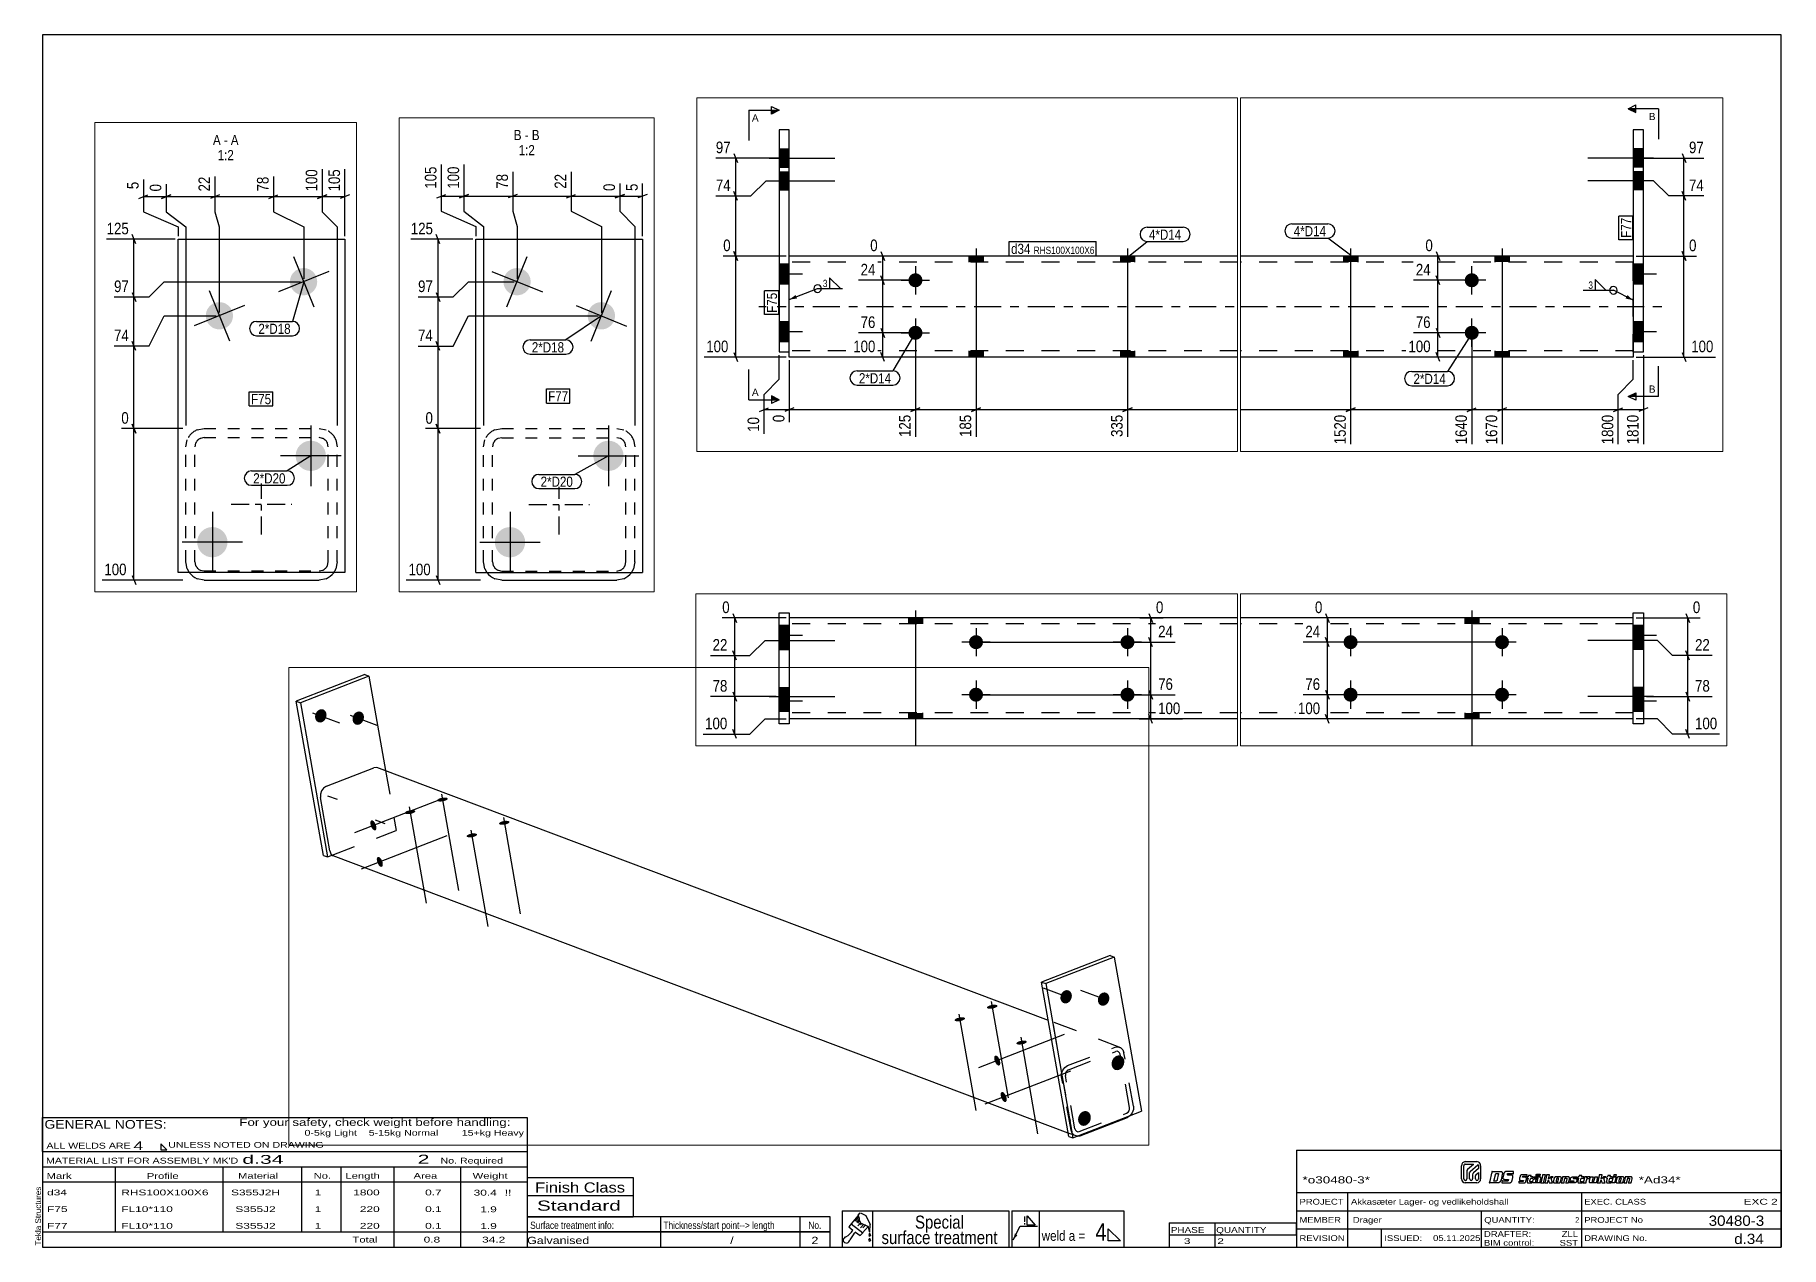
# Paper-space layout 'Layout1' of a CAD drawing. Header units: millimetres. Extents: x 2 to 579, y 5 to 405.
# The model-space entities are those that its viewports show. They can reach past a viewport. Long polylines and large blocks are cut down to what shows.
import ezdxf

# ---------------------------------------------------------------- set-up
doc = ezdxf.new("R2010")
doc.units = ezdxf.units.MM
doc.linetypes.add('DXK_LINE_DOT2', pattern=[3.9198, 1.9599, -1.9599])
doc.linetypes.add('DXK_LINE_DOT3', pattern=[5.9187, 2.979, -0.9799, 0.9799, -0.9799])
for name, color, linetype in [('GRAPHICAL_OBJECTS', 7, 'Continuous'), ('MÅLSÆTNING', 7, 'Continuous'), ('STÅL', 7, 'Continuous'), ('TEKST', 7, 'Continuous')]:
    doc.layers.add(name, color=color, linetype=linetype)
doc.layers.add('Viewport layer', color=7, linetype='Continuous', plot=False)
doc.styles.add('Arial', font='ARIAL.TTF', dxfattribs={"height": 0.2})
doc.styles.add('Arial Narrow', font='ARIALN.TTF', dxfattribs={"height": 0.2})
doc.styles.add('Arial Narrow Bold', font='ARIALNB.TTF', dxfattribs={"height": 0.2})
doc.styles.add('Arial Rounded MT Bold', font='ARLRDBD.TTF', dxfattribs={"height": 0.2})
doc.styles.add('IDAutomationHC39M', font='IDAUTOMATIONHC39M.TTF', dxfattribs={"height": 0.2})

psp = doc.layouts.get("Layout1")

# ---------------------------------------------------------------- texts
at = {"layer": 'GRAPHICAL_OBJECTS', "color": 7}
for s, height, style, width, p in [('GENERAL NOTES:', 2.8633, 'Arial Narrow', 1.4, (5.65, 44.06)), ('ALL WELDS ARE', 1.9089, 'Arial Narrow', 1.6, (6.29, 37.5)), ('UNLESS NOTED ON DRAWING', 1.9089, 'Arial Narrow', 1.6, (46.52, 37.78)), ('d.34', 2.912, 'Arial Rounded MT Bold', 1.794707, (70.97, 32.47)), ('2', 2.91, 'Arial Rounded MT Bold', 1.794707, (128.86, 32.56)), ("MATERIAL LIST FOR ASSEMBLY MK'D", 1.9089, 'Arial Narrow', 1.6, (6.15, 32.56)), ('Mark', 1.909, 'Arial Narrow', 1.7, (6.34, 27.5)), ('Profile', 1.909, 'Arial Narrow', 1.7, (39.41, 27.5)), ('Material', 1.909, 'Arial Narrow', 1.7, (69.54, 27.56)), ('No.', 1.909, 'Arial Narrow', 1.7, (94.5, 27.56)), ('Length', 1.909, 'Arial Narrow', 1.7, (105, 27.56)), ('Area', 1.909, 'Arial Narrow', 1.7, (127.5, 27.56)), ('No. Required', 1.9089, 'Arial Narrow', 1.6, (136.41, 32.56)), ('Weight', 1.909, 'Arial Narrow', 1.7, (147, 27.56)), ('PHASE', 1.909, 'Arial Narrow', 1.5, (377.5, 9.69)), ('QUANTITY', 1.909, 'Arial Narrow', 1.5, (392.5, 9.69))]:
    psp.add_text(s, height=height, dxfattribs=dict(at, style=style, width=width)).set_placement(p)
at = {"layer": 'GRAPHICAL_OBJECTS', "color": 7, "linetype": 'Continuous'}
for s, height, style, width, p in [('For your safety, check weight before handling:  ', 2.3861, 'Arial Narrow', 1.6, (70, 45)), ('0-5kg Light    5-15kg Normal        15+kg Heavy', 1.9089, 'Arial Narrow', 1.6, (91.5, 41.75)), ('4', 2.86, 'Arial Narrow', 1.794707, (35, 37)), ('d34', 1.909, 'Arial Narrow', 1.794707, (6.5, 22.06)), ('RHS100X100X6', 1.9089, 'Arial Narrow', 1.794707, (31, 22.06)), ('S355J2H', 1.909, 'Arial Narrow', 1.794707, (67.24, 22.06)), ('1', 1.91, 'Arial Narrow', 1.794707, (94.86, 22.06)), ('1800', 1.909, 'Arial Narrow', 1.794707, (107.58, 22.06)), ('0.7', 1.909, 'Arial Narrow', 1.794707, (131.32, 22.06)), ('30.4', 1.909, 'Arial Narrow', 1.794707, (147.34, 22)), ('!!', 1.909, 'Arial Narrow', 1.794707, (157.6, 22)), ('Finish Class', 3.3405, 'Arial Narrow', 1.425378, (167.62, 23)), ('*o30480-3*', 2.333, 'IDAutomationHC39M', 1.425378, (421, 26)), ('*Ad34*', 2.333, 'IDAutomationHC39M', 1.425378, (532, 26.01)), ('F75', 1.909, 'Arial Narrow', 1.794707, (6.5, 16.56)), ('FL10*110', 1.909, 'Arial Narrow', 1.794707, (31, 16.56)), ('S355J2', 1.909, 'Arial Narrow', 1.794707, (68.66, 16.56)), ('1', 1.91, 'Arial Narrow', 1.794707, (94.86, 16.56)), ('220', 1.909, 'Arial Narrow', 1.794707, (109.77, 16.56)), ('0.1', 1.909, 'Arial Narrow', 1.794707, (131.32, 16.56)), ('1.9', 1.909, 'Arial Narrow', 1.794707, (149.53, 16.5)), ('Standard', 3.34, 'Arial Narrow', 1.780292, (168.26, 17)), ('PROJECT', 1.909, 'Arial Narrow', 1.425378, (420, 19)), ('Akkasæter Lager- og vedlikeholdshall', 1.9089, 'Arial Narrow', 1.425378, (437, 19)), ('EXEC. CLASS', 1.9089, 'Arial Narrow', 1.425378, (514, 19)), ('EXC 2', 1.909, 'Arial Narrow', 1.780292, (566.64, 19)), ('F77', 1.909, 'Arial Narrow', 1.794707, (6.5, 11.06)), ('FL10*110', 1.909, 'Arial Narrow', 1.794707, (31, 11.06)), ('S355J2', 1.909, 'Arial Narrow', 1.794707, (68.66, 11.06)), ('1', 1.91, 'Arial Narrow', 1.794707, (94.86, 11.06)), ('220', 1.909, 'Arial Narrow', 1.794707, (109.77, 11.06)), ('0.1', 1.909, 'Arial Narrow', 1.794707, (131.32, 11.06)), ('1.9', 1.909, 'Arial Narrow', 1.794707, (149.53, 11)), ('MEMBER', 1.909, 'Arial Narrow', 1.425378, (420, 13)), ('Drager', 1.909, 'Arial Narrow', 1.42538, (437.61, 13)), ('QUANTITY:', 1.909, 'Arial Narrow', 1.425378, (481, 13)), ('PROJECT No', 1.909, 'Arial Narrow', 1.425378, (514, 13)), ('30480-3', 3.397, 'Arial Rounded MT Bold', 1.1, (555.09, 12)), ('Total', 1.909, 'Arial Narrow', 1.7, (107.33, 6.5)), ('0.8', 1.909, 'Arial Narrow', 1.794707, (130.83, 6.5)), ('34.2', 1.909, 'Arial Narrow', 1.794707, (150.14, 6.5)), ('Galvanised', 2.386, 'Arial Narrow', 1.5, (165, 6)), ('/', 2.39, 'Arial Narrow', 1.5, (232.03, 6)), ('2', 2.39, 'Arial Narrow', 1.5, (258.86, 6)), ('3', 1.91, 'Arial Narrow', 1.794707, (381.82, 6)), ('2', 1.91, 'Arial Narrow', 1.794707, (392.86, 6)), ('REVISION', 1.909, 'Arial Narrow', 1.425378, (420, 7)), ('ISSUED:', 1.909, 'Arial Narrow', 1.425378, (448, 7)), ('05.11.2025', 1.909, 'Arial Narrow', 1.425378, (464.11, 7)), ('DRAFTER:', 1.909, 'Arial Narrow', 1.425378, (480.91, 8.35)), ('BIM control:', 1.9089, 'Arial Narrow', 1.425378, (480.9, 5.44)), ('SST', 1.909, 'Arial Narrow', 1.425378, (505.88, 5.43)), ('ZLL', 1.909, 'Arial Narrow', 1.425378, (506.58, 8.35)), ('DRAWING No.', 1.9089, 'Arial Narrow', 1.425378, (514, 7)), ('d.34', 3.397, 'Arial Rounded MT Bold', 1.1, (563.53, 6))]:
    psp.add_text(s, height=height, dxfattribs=dict(at, style=style, width=width)).set_placement(p)
at = {"layer": 'GRAPHICAL_OBJECTS', "color": 174, "linetype": 'Continuous', "style": 'Arial'}
psp.add_text('Tekla Structures', height=1.9102, rotation=90, dxfattribs=at).set_placement((4.5, 5.5))
at = {"layer": 'GRAPHICAL_OBJECTS', "color": 7, "linetype": 'Continuous', "style": 'Arial Narrow'}
for s, height, p in [('Surface treatment info:', 2.3861, (166, 11)), ('Thickness/start point--> length', 2.3861, (210, 11)), ('Special', 4.295, (293.07, 11.08)), ('4', 5.73, (352.61, 7.11)), ('2', 1.91, (511.03, 13)), ('surface treatment', 4.2949, (282, 6)), ('weld a =', 3.34, (334.88, 7.06))]:
    psp.add_text(s, height=height, dxfattribs=at).set_placement(p)
at = {"layer": 'GRAPHICAL_OBJECTS', "color": 7, "style": 'Arial Narrow'}
psp.add_text('No.', height=2.386, dxfattribs=at).set_placement((257.87, 11))
at = {"layer": 'GRAPHICAL_OBJECTS', "color": 2, "linetype": 'Continuous', "style": 'Arial Narrow Bold', "width": 0.99921}
psp.add_text('!', height=2.73, dxfattribs=at).set_placement((328.73, 12.42))

msp = doc.modelspace()

# ---------------------------------------------------------------- hatches: boundary and pattern name
at = {"layer": 'STÅL', "linetype": 'Continuous'}
for points in [[(35.2, 569.3), (36, 571), (37, 572.5), (38.3, 573.8), (39.8, 574.7), (41.3, 575.3), (42.9, 575.5), (44.4, 575.4), (45.9, 574.8), (47.1, 573.9), (48.2, 572.7), (49, 571.3), (49.4, 569.6), (49.6, 567.8), (49.4, 565.9), (48.9, 564.1), (48.1, 562.4), (47, 560.9), (45.7, 559.7), (44.2, 558.7), (42.7, 558.1), (41.1, 557.9), (39.6, 558.1), (38.1, 558.6), (36.9, 559.5), (35.8, 560.7), (35.1, 562.2), (34.6, 563.9), (34.5, 565.7), (34.6, 567.5)], [(84.6, 566.2), (85.4, 567.9), (86.5, 569.4), (87.8, 570.7), (89.2, 571.6), (90.8, 572.2), (92.4, 572.5), (93.9, 572.3), (95.3, 571.8), (96.6, 570.9), (97.6, 569.7), (98.4, 568.2), (98.9, 566.5), (99, 564.7), (98.8, 562.9), (98.3, 561.1), (97.5, 559.4), (96.4, 557.9), (95.2, 556.6), (93.7, 555.7), (92.2, 555.1), (90.6, 554.8), (89, 555), (87.6, 555.5), (86.3, 556.4), (85.3, 557.7), (84.5, 559.1), (84.1, 560.8), (83.9, 562.6), (84.1, 564.4)], [(203.1, 453.9), (201.7, 453.7), (200.3, 453.6), (199, 453.6), (197.9, 453.8), (197, 454), (196.3, 454.4), (195.9, 454.8), (195.8, 455.3), (196, 455.8), (196.5, 456.4), (197.3, 456.9), (198.3, 457.5), (199.5, 457.9), (200.9, 458.3), (202.3, 458.6), (203.8, 458.8), (205.1, 458.9), (206.4, 458.9), (207.6, 458.7), (208.5, 458.5), (209.2, 458.1), (209.5, 457.7), (209.6, 457.2), (209.4, 456.7), (208.9, 456.1), (208.1, 455.6), (207.1, 455.1), (205.9, 454.6), (204.6, 454.2)], [(160.3, 437.3), (158.9, 437.1), (157.5, 437), (156.2, 437.1), (155.1, 437.2), (154.2, 437.4), (153.5, 437.8), (153.1, 438.2), (153, 438.7), (153.2, 439.3), (153.7, 439.8), (154.5, 440.4), (155.5, 440.9), (156.7, 441.3), (158.1, 441.7), (159.5, 442), (160.9, 442.2), (162.3, 442.3), (163.6, 442.3), (164.8, 442.2), (165.7, 441.9), (166.3, 441.6), (166.7, 441.1), (166.8, 440.6), (166.6, 440.1), (166.1, 439.6), (165.3, 439), (164.3, 438.5), (163.1, 438), (161.8, 437.6)], [(114.5, 423.3), (115, 421.9), (115.3, 420.5), (115.4, 419.2), (115.4, 418.1), (115.2, 417.1), (114.8, 416.3), (114.3, 415.7), (113.6, 415.5), (112.9, 415.5), (112.1, 415.9), (111.3, 416.5), (110.4, 417.3), (109.7, 418.4), (109, 419.6), (108.4, 420.9), (107.9, 422.3), (107.6, 423.7), (107.5, 425), (107.5, 426.2), (107.7, 427.2), (108.1, 428), (108.6, 428.5), (109.3, 428.7), (110, 428.7), (110.8, 428.4), (111.6, 427.8), (112.4, 426.9), (113.2, 425.9), (113.9, 424.6)], [(284.7, 423.2), (283.3, 423), (281.9, 422.9), (280.6, 422.9), (279.5, 423), (278.5, 423.3), (277.9, 423.6), (277.5, 424.1), (277.4, 424.6), (277.6, 425.1), (278.1, 425.7), (278.9, 426.2), (279.9, 426.7), (281.1, 427.2), (282.5, 427.6), (283.9, 427.9), (285.3, 428.1), (286.7, 428.2), (288, 428.1), (289.1, 428), (290.1, 427.8), (290.7, 427.4), (291.1, 427), (291.2, 426.5), (291, 426), (290.5, 425.4), (289.7, 424.9), (288.7, 424.3), (287.5, 423.9), (286.1, 423.5)], [(241.9, 406.6), (240.5, 406.4), (239.1, 406.3), (237.8, 406.3), (236.6, 406.5), (235.7, 406.7), (235.1, 407.1), (234.7, 407.5), (234.6, 408), (234.8, 408.5), (235.3, 409.1), (236.1, 409.6), (237.1, 410.1), (238.3, 410.6), (239.7, 411), (241.1, 411.3), (242.5, 411.5), (243.9, 411.6), (245.2, 411.6), (246.3, 411.4), (247.3, 411.2), (247.9, 410.8), (248.3, 410.4), (248.4, 409.9), (248.2, 409.4), (247.7, 408.8), (246.9, 408.3), (245.9, 407.8), (244.7, 407.3), (243.3, 406.9)], [(123, 375.2), (123.5, 373.8), (123.8, 372.4), (123.9, 371.1), (123.9, 369.9), (123.7, 368.9), (123.3, 368.1), (122.8, 367.6), (122.1, 367.4), (121.4, 367.4), (120.6, 367.7), (119.8, 368.3), (118.9, 369.2), (118.2, 370.2), (117.5, 371.5), (116.9, 372.8), (116.4, 374.2), (116.1, 375.6), (116, 376.9), (116, 378), (116.2, 379), (116.6, 379.8), (117.1, 380.4), (117.7, 380.6), (118.5, 380.6), (119.3, 380.2), (120.1, 379.6), (120.9, 378.8), (121.7, 377.7), (122.4, 376.5)], [(25925.4, 299.6), (25925.4, 281.6), (25935.4, 281.6), (25935.4, 299.6)], [(27745.4, 281.6), (27745.4, 299.6), (27735.4, 299.6), (27735.4, 281.6)], [(25925.4, 277.1), (25925.4, 259.1), (25935.4, 259.1), (25935.4, 277.1)], [(27745.4, 259.1), (27745.4, 277.1), (27735.4, 277.1), (27735.4, 259.1)], [(6385.2, 213.1, -1), (6378.5, 196.4, -1)], [(11786.4, 196.4, -1), (11779.7, 213.1, -1)], [(1019.5, 198.5), (1020.3, 200.2), (1021.4, 201.7), (1022.7, 202.9), (1024.1, 203.9), (1025.7, 204.5), (1027.3, 204.7), (1028.8, 204.5), (1030.2, 204), (1031.5, 203.1), (1032.5, 201.9), (1033.3, 200.4), (1033.8, 198.8), (1033.9, 197), (1033.7, 195.1), (1033.2, 193.3), (1032.4, 191.6), (1031.3, 190.1), (1030, 188.9), (1028.6, 187.9), (1027, 187.3), (1025.5, 187.1), (1023.9, 187.3), (1022.5, 187.8), (1021.2, 188.7), (1020.2, 189.9), (1019.4, 191.4), (1018.9, 193), (1018.8, 194.8), (1019, 196.7)], [(1069, 195.4), (1069.8, 197.1), (1070.8, 198.6), (1072.1, 199.9), (1073.6, 200.8), (1075.1, 201.4), (1076.7, 201.6), (1078.3, 201.5), (1079.7, 200.9), (1081, 200), (1082, 198.8), (1082.8, 197.4), (1083.2, 195.7), (1083.4, 193.9), (1083.2, 192.1), (1082.7, 190.3), (1081.9, 188.6), (1080.8, 187), (1079.5, 185.8), (1078, 184.8), (1076.5, 184.2), (1074.9, 184), (1073.4, 184.2), (1071.9, 184.7), (1070.7, 185.6), (1069.6, 186.8), (1068.9, 188.3), (1068.4, 190), (1068.3, 191.8), (1068.5, 193.6)], [(929.2, 180.4), (927.7, 180.2), (926.3, 180.1), (925, 180.1), (923.9, 180.3), (923, 180.5), (922.3, 180.9), (921.9, 181.3), (921.8, 181.8), (922.1, 182.3), (922.6, 182.9), (923.3, 183.4), (924.4, 183.9), (925.6, 184.4), (926.9, 184.8), (928.3, 185.1), (929.8, 185.3), (931.2, 185.4), (932.5, 185.4), (933.6, 185.2), (934.5, 185), (935.2, 184.6), (935.6, 184.2), (935.6, 183.7), (935.4, 183.2), (934.9, 182.6), (934.1, 182.1), (933.1, 181.6), (931.9, 181.1), (930.6, 180.7)], [(6440.9, 190.6, -1), (6434.1, 173.9, -1)], [(11730.8, 173.9, -1), (11724.1, 190.6, -1)], [(25935.4, 165.6), (25935.4, 185.6), (25925.4, 185.6), (25925.4, 165.6)], [(26113.4, 187.6), (26127.4, 187.6), (26127.4, 193.6), (26113.4, 193.6)], [(26113.4, 187.6), (26127.4, 187.6), (26127.4, 193.6), (26113.4, 193.6)], [(26263.4, 187.6), (26277.4, 187.6), (26277.4, 193.6), (26263.4, 193.6)], [(26263.4, 187.6), (26277.4, 187.6), (26277.4, 193.6), (26263.4, 193.6)], [(27448.4, 187.6), (27462.4, 187.6), (27462.4, 193.6), (27448.4, 193.6)], [(27448.4, 187.6), (27462.4, 187.6), (27462.4, 193.6), (27448.4, 193.6)], [(27598.4, 187.6), (27612.4, 187.6), (27612.4, 193.6), (27598.4, 193.6)], [(27598.4, 187.6), (27612.4, 187.6), (27612.4, 193.6), (27598.4, 193.6)], [(27745.4, 165.6), (27745.4, 185.6), (27735.4, 185.6), (27735.4, 165.6)], [(26060.4, 176.6, -1), (26060.4, 162.6, -1)], [(27575.4, 162.6, -1), (27575.4, 176.6, -1)], [(886.4, 163.8), (884.9, 163.6), (883.5, 163.5), (882.2, 163.6), (881.1, 163.7), (880.2, 163.9), (879.5, 164.3), (879.1, 164.7), (879, 165.2), (879.3, 165.7), (879.8, 166.3), (880.5, 166.8), (881.6, 167.4), (882.8, 167.8), (884.1, 168.2), (885.5, 168.5), (887, 168.7), (888.4, 168.8), (889.7, 168.8), (890.8, 168.7), (891.7, 168.4), (892.4, 168.1), (892.8, 167.6), (892.8, 167.1), (892.6, 166.6), (892.1, 166), (891.3, 165.5), (890.3, 165), (889.1, 164.5), (887.8, 164.1)], [(967.9, 133.1), (966.5, 132.9), (965.1, 132.8), (963.8, 132.8), (962.7, 133), (961.8, 133.2), (961.1, 133.6), (960.7, 134), (960.6, 134.5), (960.8, 135), (961.3, 135.6), (962.1, 136.1), (963.1, 136.6), (964.3, 137.1), (965.7, 137.5), (967.1, 137.8), (968.5, 138), (969.9, 138.1), (971.2, 138.1), (972.4, 137.9), (973.3, 137.7), (973.9, 137.3), (974.3, 136.9), (974.4, 136.4), (974.2, 135.9), (973.7, 135.3), (972.9, 134.8), (971.9, 134.2), (970.7, 133.8), (969.4, 133.4)], [(25935.4, 108.6), (25935.4, 128.6), (25925.4, 128.6), (25925.4, 108.6)], [(27745.4, 108.6), (27745.4, 128.6), (27735.4, 128.6), (27735.4, 108.6)], [(938.4, 112.9), (938.9, 111.5), (939.2, 110.2), (939.3, 108.9), (939.3, 107.7), (939.1, 106.7), (938.7, 105.9), (938.2, 105.4), (937.6, 105.1), (936.8, 105.2), (936, 105.5), (935.2, 106.1), (934.4, 106.9), (933.6, 108), (932.9, 109.2), (932.3, 110.5), (931.8, 111.9), (931.5, 113.3), (931.4, 114.6), (931.4, 115.8), (931.6, 116.8), (932, 117.6), (932.5, 118.1), (933.2, 118.3), (933.9, 118.3), (934.7, 118), (935.5, 117.4), (936.4, 116.5), (937.1, 115.5), (937.8, 114.2)], [(1087.1, 111.6), (1088, 113.5), (1089.2, 115.2), (1090.7, 116.6), (1092.3, 117.6), (1094, 118.3), (1095.7, 118.5), (1097.5, 118.4), (1099, 117.8), (1100.5, 116.8), (1101.6, 115.4), (1102.5, 113.8), (1103, 111.9), (1103.1, 109.9), (1102.9, 107.9), (1102.4, 105.9), (1101.5, 104), (1100.3, 102.3), (1098.8, 100.9), (1097.2, 99.9), (1095.5, 99.2), (1093.7, 99), (1092, 99.1), (1090.4, 99.7), (1089, 100.7), (1087.9, 102.1), (1087, 103.7), (1086.5, 105.6), (1086.4, 107.6), (1086.6, 109.6)], [(17931.9, 99.2), (17931.9, 119.2), (17921.9, 119.2), (17921.9, 99.2)], [(18063.9, 126.7), (18049.9, 126.7), (18049.9, 120.7), (18063.9, 120.7)], [(18063.9, 126.7), (18049.9, 126.7), (18049.9, 120.7), (18063.9, 120.7)], [(19564.9, 120.7), (19578.9, 120.7), (19578.9, 126.7), (19564.9, 126.7)], [(19564.9, 120.7), (19578.9, 120.7), (19578.9, 126.7), (19564.9, 126.7)], [(19741.9, 99.2), (19741.9, 119.2), (19731.9, 119.2), (19731.9, 99.2)], [(26060.4, 124.6, -1), (26060.4, 110.6, -1)], [(27575.4, 110.6, -1), (27575.4, 124.6, -1)], [(17921.9, 113.5), (17921.9, 95.5), (17931.9, 95.5), (17931.9, 113.5)], [(18116.9, 95.7, -1), (18116.9, 109.7, -1)], [(18266.9, 95.7, -1), (18266.9, 109.7, -1)], [(19451.9, 95.7, -1), (19451.9, 109.7, -1)], [(19601.9, 95.7, -1), (19601.9, 109.7, -1)], [(19731.9, 113.5), (19731.9, 95.5), (19741.9, 95.5), (19741.9, 113.5)], [(6452.2, 89.8, -1), (6432.2, 89.8, -1)], [(11797.8, 89.8, -1), (11777.8, 89.8, -1)], [(26113.4, 93.6), (26127.4, 93.6), (26127.4, 99.6), (26113.4, 99.6)], [(26113.4, 93.6), (26127.4, 93.6), (26127.4, 99.6), (26113.4, 99.6)], [(26263.4, 93.6), (26277.4, 93.6), (26277.4, 99.6), (26263.4, 99.6)], [(26263.4, 93.6), (26277.4, 93.6), (26277.4, 99.6), (26263.4, 99.6)], [(27448.4, 93.6), (27462.4, 93.6), (27462.4, 99.6), (27448.4, 99.6)], [(27448.4, 93.6), (27462.4, 93.6), (27462.4, 99.6), (27448.4, 99.6)], [(27598.4, 93.6), (27612.4, 93.6), (27612.4, 99.6), (27598.4, 99.6)], [(27598.4, 93.6), (27612.4, 93.6), (27612.4, 99.6), (27598.4, 99.6)], [(946.9, 64.8), (947.4, 63.4), (947.7, 62), (947.8, 60.7), (947.8, 59.5), (947.6, 58.5), (947.2, 57.8), (946.7, 57.2), (946, 57), (945.3, 57), (944.5, 57.4), (943.7, 58), (942.8, 58.8), (942.1, 59.9), (941.4, 61.1), (940.8, 62.4), (940.3, 63.8), (940, 65.2), (939.9, 66.5), (939.9, 67.7), (940.1, 68.7), (940.5, 69.4), (941, 70), (941.7, 70.2), (942.4, 70.2), (943.2, 69.9), (944, 69.3), (944.8, 68.4), (945.6, 67.3), (946.3, 66.1)], [(17921.9, 57.9), (17921.9, 39.9), (17931.9, 39.9), (17931.9, 57.9)], [(18116.9, 43.7, -1), (18116.9, 57.7, -1)], [(18266.9, 43.7, -1), (18266.9, 57.7, -1)], [(19451.9, 43.7, -1), (19451.9, 57.7, -1)], [(19601.9, 43.7, -1), (19601.9, 57.7, -1)], [(19731.9, 57.9), (19731.9, 39.9), (19741.9, 39.9), (19741.9, 57.9)], [(17931.9, 34.2), (17931.9, 54.2), (17921.9, 54.2), (17921.9, 34.2)], [(19741.9, 34.2), (19741.9, 54.2), (19731.9, 54.2), (19731.9, 34.2)], [(1042.9, 38.2), (1043.8, 40), (1045, 41.7), (1046.5, 43.1), (1048.1, 44.2), (1049.8, 44.8), (1051.5, 45.1), (1053.2, 44.9), (1054.8, 44.3), (1056.2, 43.3), (1057.4, 42), (1058.3, 40.3), (1058.8, 38.5), (1058.9, 36.5), (1058.7, 34.4), (1058.2, 32.4), (1057.3, 30.5), (1056.1, 28.9), (1054.6, 27.5), (1053, 26.4), (1051.3, 25.7), (1049.5, 25.5), (1047.8, 25.7), (1046.2, 26.3), (1044.8, 27.3), (1043.7, 28.6), (1042.8, 30.2), (1042.3, 32.1), (1042.1, 34.1), (1042.4, 36.1)], [(6387.2, 32.8, -1), (6367.2, 32.8, -1)], [(11732.8, 32.8, -1), (11712.8, 32.8, -1)], [(18063.9, 32.7), (18049.9, 32.7), (18049.9, 26.7), (18063.9, 26.7)], [(18063.9, 32.7), (18049.9, 32.7), (18049.9, 26.7), (18063.9, 26.7)], [(19564.9, 26.7), (19578.9, 26.7), (19578.9, 32.7), (19564.9, 32.7)], [(19564.9, 26.7), (19578.9, 26.7), (19578.9, 32.7), (19564.9, 32.7)]]:
    msp.add_hatch(color=96, dxfattribs=at).paths.add_polyline_path(points)
at = {"layer": 'TEKST', "linetype": 'Continuous'}
for color, points in [(30, [(25917.9, 334.2), (25917.9, 338), (25925.4, 338)]), (30, [(27737.9, 339.4), (27737.9, 335.7), (27730.4, 339.4)]), (3, [(25943, 151.5), (25935.4, 150.5), (25941.7, 155)]), (3, [(27729.5, 154.9), (27735.4, 149.8), (27727.8, 151.5)]), (30, [(27737.9, 58.3), (27737.9, 54.5), (27730.4, 54.5)]), (30, [(25917.9, 51.4), (25917.9, 55.1), (25925.4, 51.4)])]:
    msp.add_hatch(color=color, dxfattribs=at).paths.add_polyline_path(points)

# ---------------------------------------------------------------- linework, layer by layer
at = {"layer": 'MÅLSÆTNING', "color": 7, "linetype": 'Continuous'}
for p, q in [((25932.4, 290.6), (25862.7, 290.6)), ((25880.6, 295.1), (25884.2, 286.1)), ((25882.4, 253.1), (25882.4, 290.6)), ((27738.4, 290.6), (27805.2, 290.6)), ((27783.7, 295.1), (27787.3, 286.1)), ((6346.8, 282.2), (6346.8, 251.2)), ((6346.8, 282.2), (6346.8, 251.2)), ((6379, 277.3), (6379, 251.2)), ((6379, 277.3), (6379, 251.2)), ((6417.5, 277.3), (6417.5, 251.2)), ((6417.5, 277.3), (6417.5, 251.2)), ((11795.3, 278.9), (11795.3, 250.9)), ((11810.3, 234.8), (11810.3, 278.9)), ((6449.7, 269.5), (6449.7, 251.2)), ((6464.7, 234.8), (6464.7, 269.5)), ((11677.3, 272.1), (11677.3, 250.9)), ((11692.3, 269.2), (11692.3, 250.9)), ((11724.5, 274.1), (11724.5, 250.9)), ((11724.5, 274.1), (11724.5, 250.9)), ((11763.1, 274.1), (11763.1, 250.9)), ((11763.1, 274.1), (11763.1, 250.9)), ((25897.4, 253.1), (25912.4, 268.1)), ((25897.4, 253.1), (25912.4, 268.1)), ((25912.4, 268.1), (25932.4, 268.1)), ((25912.4, 268.1), (25932.4, 268.1)), ((27755.5, 268.1), (27738.4, 268.1)), ((27755.5, 268.1), (27738.4, 268.1)), ((27770.5, 253.1), (27755.5, 268.1)), ((27770.5, 253.1), (27755.5, 268.1)), ((6328.8, 260), (6334.8, 262.4)), ((6331.8, 261.2), (6346.8, 261.2)), ((6343.8, 260), (6349.8, 262.4)), ((6349.8, 262.4), (6343.8, 260)), ((6346.8, 261.2), (6379, 261.2)), ((6382, 262.4), (6376, 260)), ((6382, 262.4), (6376, 260)), ((6379, 261.2), (6417.5, 261.2)), ((6414.5, 260), (6420.5, 262.4)), ((6414.5, 260), (6420.5, 262.4)), ((6446.7, 260), (6452.7, 262.4)), ((6449.7, 261.2), (6464.7, 261.2)), ((6467.7, 262.4), (6461.7, 260)), ((11674.3, 259.7), (11680.3, 262.1)), ((11677.3, 260.9), (11692.3, 260.9)), ((11695.3, 262.1), (11689.3, 259.7)), ((11727.5, 262.1), (11721.5, 259.7)), ((11727.5, 262.1), (11721.5, 259.7)), ((11724.5, 260.9), (11763.1, 260.9)), ((11760.1, 259.7), (11766.1, 262.1)), ((11760.1, 259.7), (11766.1, 262.1)), ((11792.3, 259.7), (11798.3, 262.1)), ((11795.3, 260.9), (11810.3, 260.9)), ((11813.3, 262.1), (11807.3, 259.7)), ((25884.2, 248.6), (25880.6, 257.6)), ((25884.2, 248.6), (25880.6, 257.6)), ((27787.3, 248.6), (27783.7, 257.6)), ((6346.8, 251.2), (6359.7, 241.2)), ((6346.8, 251.2), (6359.7, 241.2)), ((6379, 251.2), (6381.9, 241.2)), ((6379, 251.2), (6381.9, 241.2)), ((6417.5, 251.2), (6437.5, 241.2)), ((6417.5, 251.2), (6437.5, 241.2)), ((6449.7, 251.2), (6459.7, 241.2)), ((6449.7, 251.2), (6459.7, 241.2)), ((11677.3, 250.9), (11700.3, 240.9)), ((11692.3, 250.9), (11705.3, 240.9)), ((11692.3, 250.9), (11705.3, 240.9)), ((11724.5, 250.9), (11727.4, 240.9)), ((11724.5, 250.9), (11727.4, 240.9)), ((11763.1, 250.9), (11783.1, 240.9)), ((11763.1, 250.9), (11783.1, 240.9)), ((11795.3, 250.9), (11805.3, 240.9)), ((11795.3, 250.9), (11805.3, 240.9)), ((25862.7, 253.1), (25897.4, 253.1)), ((25862.7, 253.1), (25897.4, 253.1)), ((27805.2, 253.1), (27770.5, 253.1)), ((27785.5, 193.6), (27785.5, 253.1)), ((6352.7, 232.8), (6311.7, 232.8)), ((6330.9, 229.8), (6328.5, 235.8)), ((6329.7, 194.7), (6329.7, 232.8)), ((6354.7, 241.2), (6354.7, 234.8)), ((6359.7, 241.2), (6359.7, 109.8)), ((6359.7, 241.2), (6359.7, 109.8)), ((6381.9, 241.2), (6381.9, 206.7)), ((6381.9, 241.2), (6381.9, 206.7)), ((6437.5, 241.2), (6437.5, 184.3)), ((6437.5, 241.2), (6437.5, 184.3)), ((6459.7, 241.2), (6459.7, 109.8)), ((6459.7, 241.2), (6459.7, 109.8)), ((11698.3, 232.8), (11653, 232.8)), ((11672.2, 229.8), (11669.8, 235.8)), ((11671, 194.7), (11671, 232.8)), ((11700.3, 240.9), (11700.3, 234.8)), ((11705.3, 240.9), (11705.3, 109.8)), ((11705.3, 240.9), (11705.3, 109.8)), ((11727.4, 240.9), (11727.4, 184.3)), ((11727.4, 240.9), (11727.4, 184.3)), ((11783.1, 240.9), (11783.1, 206.7)), ((11783.1, 240.9), (11783.1, 206.7)), ((11805.3, 240.9), (11805.3, 109.8)), ((11805.3, 240.9), (11805.3, 109.8)), ((6328.5, 197.7), (6330.9, 191.7)), ((6328.5, 197.7), (6330.9, 191.7)), ((6339.7, 194.7), (6349.7, 204.7)), ((6339.7, 194.7), (6349.7, 204.7)), ((6349.7, 204.7), (6379.9, 204.7)), ((6349.7, 204.7), (6379.9, 204.7)), ((11669.8, 197.7), (11672.2, 191.7)), ((11669.8, 197.7), (11672.2, 191.7)), ((11681, 194.7), (11691, 204.7)), ((11681, 194.7), (11691, 204.7)), ((11691, 204.7), (11781.1, 204.7)), ((11691, 204.7), (11781.1, 204.7)), ((25884.2, 189.1), (25880.6, 198.1)), ((26026.2, 198.1), (26029.8, 189.1)), ((27540.1, 198.1), (27543.7, 189.1)), ((27783.7, 198.1), (27787.3, 189.1)), ((27787.3, 189.1), (27783.7, 198.1)), ((6316.5, 194.7), (6339.7, 194.7)), ((6316.5, 194.7), (6339.7, 194.7)), ((6329.7, 162.3), (6329.7, 194.7)), ((11657.9, 194.7), (11681, 194.7)), ((11657.9, 194.7), (11681, 194.7)), ((11671, 162.3), (11671, 194.7)), ((25932.4, 193.6), (25870, 193.6)), ((25882.4, 93.6), (25882.4, 193.6)), ((26049.3, 193.6), (26015.6, 193.6)), ((26028, 169.6), (26028, 193.6)), ((27553.1, 193.6), (27529.5, 193.6)), ((27541.9, 169.6), (27541.9, 193.6)), ((27738.4, 193.6), (27797.9, 193.6)), ((27738.4, 193.6), (27797.9, 193.6)), ((27785.5, 93.6), (27785.5, 193.6)), ((6339.7, 162.3), (6349.7, 182.3)), ((6339.7, 162.3), (6349.7, 182.3)), ((6349.7, 182.3), (6435.5, 182.3)), ((6349.7, 182.3), (6435.5, 182.3)), ((11681, 162.3), (11691, 182.3)), ((11681, 162.3), (11691, 182.3)), ((11691, 182.3), (11725.4, 182.3)), ((11691, 182.3), (11725.4, 182.3)), ((26029.8, 165.1), (26026.2, 174.1)), ((26029.8, 165.1), (26026.2, 174.1)), ((27543.7, 165.1), (27540.1, 174.1)), ((27543.7, 165.1), (27540.1, 174.1)), ((6316.5, 162.3), (6339.7, 162.3)), ((6316.5, 162.3), (6339.7, 162.3)), ((6330.9, 159.3), (6328.5, 165.3)), ((6330.9, 159.3), (6328.5, 165.3)), ((6329.7, 107.8), (6329.7, 162.3)), ((11657.9, 162.3), (11681, 162.3)), ((11657.9, 162.3), (11681, 162.3)), ((11672.2, 159.3), (11669.8, 165.3)), ((11672.2, 159.3), (11669.8, 165.3)), ((26057.4, 169.6), (26003.9, 169.6)), ((26057.4, 169.6), (26003.9, 169.6)), ((27572.4, 169.6), (27517.8, 169.6)), ((27572.4, 169.6), (27517.8, 169.6)), ((27541.9, 117.6), (27541.9, 169.6)), ((17876.1, 131.2), (17879.7, 122.2)), ((18288.2, 131.2), (18291.8, 122.2)), ((19427.2, 131.2), (19430.8, 122.2)), ((19784, 131.2), (19787.6, 122.2)), ((17928.9, 126.7), (17865.5, 126.7)), ((17877.9, 89.5), (17877.9, 126.7)), ((18279.3, 126.7), (18302.4, 126.7)), ((18290, 102.7), (18290, 126.7)), ((19436.4, 126.7), (19416.6, 126.7)), ((19429, 102.7), (19429, 126.7)), ((19734.9, 126.7), (19798.3, 126.7)), ((19785.8, 89.5), (19785.8, 126.7)), ((26057.4, 117.6), (26003.9, 117.6)), ((26026.2, 122.1), (26029.8, 113.1)), ((26028, 93.6), (26028, 117.6)), ((27572.4, 117.6), (27517.8, 117.6)), ((27572.4, 117.6), (27517.8, 117.6)), ((27540.1, 122.1), (27543.7, 113.1)), ((27540.1, 122.1), (27543.7, 113.1)), ((27541.9, 93.6), (27541.9, 117.6)), ((6357.7, 107.8), (6321.4, 107.8)), ((6357.7, 107.8), (6321.4, 107.8)), ((6328.5, 110.8), (6330.9, 104.8)), ((6330.9, 104.8), (6328.5, 110.8)), ((6329.7, 7.8), (6329.7, 107.8)), ((11703.3, 107.8), (11662.7, 107.8)), ((11672.2, 104.8), (11669.8, 110.8)), ((11671, 7.8), (11671, 107.8)), ((17892.9, 89.5), (17907.9, 104.5)), ((17892.9, 89.5), (17907.9, 104.5)), ((17907.9, 104.5), (17918.9, 104.5)), ((17907.9, 104.5), (17918.9, 104.5)), ((18291.8, 98.2), (18288.2, 107.2)), ((18291.8, 98.2), (18288.2, 107.2)), ((19430.8, 98.2), (19427.2, 107.2)), ((19430.8, 98.2), (19427.2, 107.2)), ((19755.8, 104.5), (19744.9, 104.5)), ((19755.8, 104.5), (19744.9, 104.5)), ((19770.8, 89.5), (19755.8, 104.5)), ((19770.8, 89.5), (19755.8, 104.5)), ((26060.4, 114.6), (26060.4, 14.5)), ((26060.4, 114.6), (26060.4, 14.5)), ((27575.4, 114.6), (27575.4, 7.2)), ((17879.7, 85), (17876.1, 94)), ((17879.7, 85), (17876.1, 94)), ((18119.9, 102.7), (18314.1, 102.7)), ((18119.9, 102.7), (18314.1, 102.7)), ((18290, 50.7), (18290, 102.7)), ((19598.9, 102.7), (19404.9, 102.7)), ((19598.9, 102.7), (19404.9, 102.7)), ((19429, 50.7), (19429, 102.7)), ((19787.6, 85), (19784, 94)), ((19787.6, 85), (19784, 94)), ((25932.4, 93.6), (25851, 93.6)), ((25880.6, 98.1), (25884.2, 89.1)), ((25925.4, 71.6), (25925.4, 95.6)), ((26049.3, 93.6), (25996.6, 93.6)), ((26029.8, 89.1), (26026.2, 98.1)), ((27553.1, 93.6), (27510.5, 93.6)), ((27543.7, 89.1), (27540.1, 98.1)), ((27738.4, 93.6), (27816.9, 93.6)), ((27745.4, 95.6), (27745.4, 7.2)), ((27783.7, 98.1), (27787.3, 89.1)), ((17853.8, 89.5), (17892.9, 89.5)), ((17853.8, 89.5), (17892.9, 89.5)), ((17877.9, 48.9), (17877.9, 89.5)), ((19809.9, 89.5), (19770.8, 89.5)), ((19809.9, 89.5), (19770.8, 89.5)), ((25935.4, 90.6), (25935.4, 29.1)), ((25935.4, 90.6), (25935.4, 29.1)), ((27735.4, 71.6), (27735.4, 90.6)), ((27735.4, 71.6), (27735.4, 90.6)), ((25910.4, 56.6), (25925.4, 71.6)), ((26120.4, 80.6), (26120.4, 14.5)), ((26270.4, 80.6), (26270.4, 14.5)), ((26270.4, 80.6), (26270.4, 14.5)), ((27455.4, 80.6), (27455.4, 7.2)), ((27455.4, 80.6), (27455.4, 7.2)), ((27605.4, 80.6), (27605.4, 7.2)), ((27605.4, 80.6), (27605.4, 7.2)), ((27720.4, 56.6), (27735.4, 71.6)), ((27720.4, 56.6), (27735.4, 71.6)), ((17918.9, 48.9), (17853.8, 48.9)), ((17918.9, 48.9), (17853.8, 48.9)), ((17876.1, 53.4), (17879.7, 44.4)), ((17876.1, 53.4), (17879.7, 44.4)), ((17877.9, 11.7), (17877.9, 48.9)), ((18119.9, 50.7), (18314.1, 50.7)), ((18119.9, 50.7), (18314.1, 50.7)), ((18288.2, 55.2), (18291.8, 46.2)), ((18288.2, 55.2), (18291.8, 46.2)), ((18290, 26.7), (18290, 50.7)), ((19598.9, 50.7), (19404.9, 50.7)), ((19598.9, 50.7), (19404.9, 50.7)), ((19427.2, 55.2), (19430.8, 46.2)), ((19427.2, 55.2), (19430.8, 46.2)), ((19429, 26.7), (19429, 50.7)), ((19744.9, 48.9), (19809.9, 48.9)), ((19784, 53.4), (19787.6, 44.4)), ((19785.8, 11.7), (19785.8, 48.9)), ((25910.4, 17.5), (25910.4, 56.6)), ((27720.4, 7.2), (27720.4, 56.6)), ((27720.4, 7.2), (27720.4, 56.6)), ((25905.9, 39.8), (25914.9, 43.4)), ((25910.4, 41.6), (25935.4, 41.6)), ((25939.9, 43.4), (25930.9, 39.8)), ((25939.9, 43.4), (25930.9, 39.8)), ((25935.4, 41.6), (26060.4, 41.6)), ((26064.9, 43.4), (26055.9, 39.8)), ((26055.9, 39.8), (26064.9, 43.4)), ((26060.4, 41.6), (26120.4, 41.6)), ((26115.9, 39.8), (26124.9, 43.4)), ((26274.9, 43.4), (26265.9, 39.8)), ((26265.9, 39.8), (26274.9, 43.4)), ((26270.4, 41.6), (27455.4, 41.6)), ((27459.9, 43.4), (27450.9, 39.8)), ((27450.9, 39.8), (27459.9, 43.4)), ((27455.4, 41.6), (27575.4, 41.6)), ((27570.9, 39.8), (27579.9, 43.4)), ((27609.9, 43.4), (27600.9, 39.8)), ((27609.9, 43.4), (27600.9, 39.8)), ((27605.4, 41.6), (27720.4, 41.6)), ((27715.9, 39.8), (27724.9, 43.4)), ((27720.4, 41.6), (27745.4, 41.6)), ((27749.9, 43.4), (27740.9, 39.8)), ((17892.9, 11.7), (17907.9, 26.7)), ((17907.9, 26.7), (17928.9, 26.7)), ((18278.6, 26.7), (18321.4, 26.7)), ((18291.8, 22.2), (18288.2, 31.2)), ((19438.2, 26.7), (19397.6, 26.7)), ((19430.8, 22.2), (19427.2, 31.2)), ((19755.8, 26.7), (19734.9, 26.7)), ((19770.8, 11.7), (19755.8, 26.7)), ((17846.5, 11.7), (17892.9, 11.7)), ((17879.7, 7.2), (17876.1, 16.2)), ((19817.3, 11.7), (19770.8, 11.7)), ((19787.6, 7.2), (19784, 16.2)), ((6357.7, 7.8), (6308.7, 7.8)), ((6328.5, 10.8), (6330.9, 4.8)), ((11703.3, 7.8), (11650.1, 7.8)), ((11669.8, 10.8), (11672.2, 4.8))]:
    msp.add_line(p, q, dxfattribs=at)
at = {"layer": 'STÅL', "color": 2, "linetype": 'Continuous'}
for p, q in [((100.1, 621.1), (9.6, 586.1)), ((105.6, 619.1), (15, 584)), ((100.1, 621.1), (105.6, 619.1)), ((105.6, 619.1), (127.6, 494.4)), ((9.6, 586.1), (15, 584)), ((45.5, 382.5), (9.6, 586.1)), ((15, 584), (50.9, 380.4)), ((49.4, 473.8), (112, 498)), ((115.9, 498.6), (112, 498)), ((119.5, 497.4), (115.9, 498.6)), ((1002.9, 164.7), (119.5, 497.4)), ((49.4, 473.8), (45.8, 471.4)), ((43, 467.8), (41.5, 463.4)), ((41.5, 463.4), (41.5, 458.8)), ((45.8, 471.4), (43, 467.8)), ((53.9, 388.5), (41.5, 458.8)), ((45.5, 382.5), (50.9, 380.4)), ((50.9, 380.4), (57.1, 382.8)), ((53.9, 388.5), (55.4, 384.5)), ((55.4, 384.5), (58.2, 381.8)), ((1029.1, 16), (58.2, 381.8)), ((25935.4, 318.6), (25925.4, 318.6)), ((25925.4, 318.6), (25925.4, 98.6)), ((25935.4, 98.6), (25935.4, 318.6)), ((27735.4, 318.6), (27735.4, 98.6)), ((27745.4, 318.6), (27735.4, 318.6)), ((27745.4, 98.6), (27745.4, 318.6)), ((1084.5, 250.3), (993.9, 215.2)), ((1089.9, 248.3), (999.4, 213.2)), ((1084.5, 250.3), (1089.9, 248.3)), ((1089.9, 248.3), (1125.8, 44.7)), ((6354.7, 12.8), (6354.7, 232.8)), ((6354.7, 232.8), (6464.7, 232.8)), ((6464.7, 232.8), (6464.7, 12.8)), ((11700.3, 12.8), (11700.3, 232.8)), ((11700.3, 232.8), (11810.3, 232.8)), ((11810.3, 232.8), (11810.3, 12.8)), ((993.9, 215.2), (999.4, 213.2)), ((1029.8, 11.6), (993.9, 215.2)), ((999.4, 213.2), (1035.3, 9.6)), ((26379.4, 193.6), (25935.4, 193.6)), ((27735.4, 193.6), (27346.4, 193.6)), ((17921.9, 131.7), (17931.9, 131.7)), ((17921.9, 21.7), (17921.9, 131.7)), ((17931.9, 131.7), (17931.9, 21.7)), ((19731.9, 21.7), (19731.9, 131.7)), ((19731.9, 131.7), (19741.9, 131.7)), ((19741.9, 131.7), (19741.9, 21.7)), ((18375.9, 126.7), (17931.9, 126.7)), ((19731.9, 126.7), (19342.9, 126.7)), ((25925.4, 98.6), (25935.4, 98.6)), ((25935.4, 94.5), (25935.4, 98.6)), ((25935.4, 93.6), (25935.4, 94.5)), ((26379.4, 93.6), (25935.4, 93.6)), ((27735.4, 93.6), (27346.4, 93.6)), ((27735.4, 98.6), (27735.4, 93.6)), ((27735.4, 98.6), (27745.4, 98.6)), ((1035.3, 9.6), (1125.8, 44.7)), ((1044.7, 12.4), (1107.2, 36.7)), ((1110.4, 38.7), (1107.2, 36.7)), ((18375.9, 26.7), (17931.9, 26.7)), ((19731.9, 26.7), (19342.9, 26.7)), ((1029.8, 11.6), (1035.3, 9.6)), ((1041.2, 11.9), (1044.7, 12.4)), ((6354.7, 12.8), (6464.7, 12.8)), ((11810.3, 12.8), (11700.3, 12.8)), ((17931.9, 21.7), (17921.9, 21.7)), ((19741.9, 21.7), (19731.9, 21.7)), ((6371.7, 7.8), (6367.1, 8.7)), ((6371.7, 7.8), (6447.7, 7.8)), ((6452.3, 8.7), (6447.7, 7.8)), ((11717.3, 7.8), (11712.7, 8.7)), ((11717.3, 7.8), (11793.3, 7.8)), ((11797.9, 8.7), (11793.3, 7.8))]:
    msp.add_line(p, q, dxfattribs=at)
at = {"layer": 'STÅL', "color": 96, "linetype": 'Continuous'}
for p, q in [((31.1, 570.8), (66.5, 557.5)), ((80.6, 567.8), (115.9, 554.4)), ((201.5, 463.2), (223.9, 336)), ((199.9, 456.4), (86.7, 412.5)), ((158.7, 446.6), (181.1, 319.4)), ((283.1, 432.5), (305.5, 305.2)), ((240.3, 415.9), (262.7, 288.6)), ((208.4, 408.3), (95.2, 364.4)), ((25915.4, 290.6), (25980.4, 290.6)), ((25925.4, 299.6), (25935.4, 299.6)), ((27755.4, 290.6), (27690.4, 290.6)), ((27745.4, 299.6), (27735.4, 299.6)), ((25925.4, 281.6), (25935.4, 281.6)), ((25925.4, 277.1), (25935.4, 277.1)), ((27745.4, 281.6), (27735.4, 281.6)), ((27745.4, 277.1), (27735.4, 277.1)), ((25915.4, 268.1), (25980.4, 268.1)), ((27755.4, 268.1), (27690.4, 268.1)), ((25925.4, 259.1), (25935.4, 259.1)), ((27745.4, 259.1), (27735.4, 259.1)), ((6375.1, 188.1), (6388.6, 221.4)), ((11776.3, 221.4), (11789.8, 188.1)), ((6365.2, 211.5), (6398.6, 198)), ((11799.7, 211.5), (11766.4, 198)), ((1031.8, 193.9), (996.4, 207.2)), ((1081.3, 190.8), (1045.9, 204.1)), ((6430.8, 165.6), (6444.2, 199)), ((11720.7, 199), (11734.2, 165.6)), ((26120.4, 201.1), (26120.4, 63.6)), ((26120.4, 201.1), (26120.4, 63.6)), ((26270.4, 201.1), (26270.4, 63.6)), ((26270.4, 201.1), (26270.4, 63.6)), ((27455.4, 201.1), (27455.4, 63.6)), ((27455.4, 201.1), (27455.4, 63.6)), ((27605.4, 201.1), (27605.4, 63.6)), ((27605.4, 201.1), (27605.4, 63.6)), ((927.5, 189.7), (950, 62.4)), ((6420.8, 189), (6454.2, 175.5)), ((11744.1, 189), (11710.7, 175.5)), ((25935.4, 185.6), (25925.4, 185.6)), ((26113.4, 193.6), (26113.4, 187.6)), ((26113.4, 193.6), (26113.4, 187.6)), ((26127.4, 193.6), (26127.4, 187.6)), ((26127.4, 193.6), (26127.4, 187.6)), ((26263.4, 193.6), (26263.4, 187.6)), ((26263.4, 193.6), (26263.4, 187.6)), ((26277.4, 193.6), (26277.4, 187.6)), ((26277.4, 193.6), (26277.4, 187.6)), ((27448.4, 193.6), (27448.4, 187.6)), ((27448.4, 193.6), (27448.4, 187.6)), ((27462.4, 193.6), (27462.4, 187.6)), ((27462.4, 193.6), (27462.4, 187.6)), ((27598.4, 193.6), (27598.4, 187.6)), ((27598.4, 193.6), (27598.4, 187.6)), ((27612.4, 193.6), (27612.4, 187.6)), ((27612.4, 193.6), (27612.4, 187.6)), ((27745.4, 185.6), (27735.4, 185.6)), ((884.7, 173.1), (907.2, 45.9)), ((25948.4, 175.6), (25925.4, 175.6)), ((26060.4, 183.6), (26060.4, 155.6)), ((27575.4, 155.6), (27575.4, 183.6)), ((27758.4, 175.6), (27735.4, 175.6)), ((25935.4, 165.6), (25925.4, 165.6)), ((26046.4, 169.6), (26074.4, 169.6)), ((27589.4, 169.6), (27561.4, 169.6)), ((27745.4, 165.6), (27735.4, 165.6)), ((1023.9, 146), (910.7, 102.2)), ((966.3, 142.4), (988.7, 15.1)), ((18056.9, 134.2), (18056.9, -3.3)), ((18056.9, 134.2), (18056.9, -3.3)), ((19571.9, 134.2), (19571.9, -3.3)), ((19571.9, 134.2), (19571.9, -3.3)), ((25935.4, 128.6), (25925.4, 128.6)), ((26060.4, 131.6), (26060.4, 103.6)), ((27575.4, 103.6), (27575.4, 131.6)), ((27745.4, 128.6), (27735.4, 128.6)), ((17931.9, 119.2), (17921.9, 119.2)), ((18049.9, 126.7), (18049.9, 120.7)), ((18049.9, 126.7), (18049.9, 120.7)), ((18063.9, 126.7), (18063.9, 120.7)), ((18063.9, 126.7), (18063.9, 120.7)), ((18116.9, 116.7), (18116.9, 88.7)), ((18266.9, 116.7), (18266.9, 88.7)), ((19451.9, 116.7), (19451.9, 88.7)), ((19564.9, 126.7), (19564.9, 120.7)), ((19564.9, 126.7), (19564.9, 120.7)), ((19578.9, 126.7), (19578.9, 120.7)), ((19578.9, 126.7), (19578.9, 120.7)), ((19601.9, 116.7), (19601.9, 88.7)), ((19741.9, 119.2), (19731.9, 119.2)), ((25948.4, 118.6), (25925.4, 118.6)), ((26046.4, 117.6), (26074.4, 117.6)), ((27589.4, 117.6), (27561.4, 117.6)), ((27758.4, 118.6), (27735.4, 118.6)), ((1101.8, 106.1), (1089.3, 110.8)), ((6442.2, 109.8), (6442.2, 69.8)), ((11787.8, 109.8), (11787.8, 69.8)), ((17911.9, 104.5), (17976.9, 104.5)), ((17921.9, 113.5), (17931.9, 113.5)), ((17944.9, 109.2), (17921.9, 109.2)), ((19751.9, 104.5), (19686.9, 104.5)), ((19741.9, 113.5), (19731.9, 113.5)), ((19754.9, 109.2), (19731.9, 109.2)), ((25935.4, 108.6), (25925.4, 108.6)), ((27745.4, 108.6), (27735.4, 108.6)), ((1032.3, 97.9), (919.1, 54)), ((17931.9, 99.2), (17921.9, 99.2)), ((17921.9, 95.5), (17931.9, 95.5)), ((18130.9, 102.7), (18102.9, 102.7)), ((18280.9, 102.7), (18252.9, 102.7)), ((19465.9, 102.7), (19437.9, 102.7)), ((19615.9, 102.7), (19587.9, 102.7)), ((19741.9, 99.2), (19731.9, 99.2)), ((19741.9, 95.5), (19731.9, 95.5)), ((26113.4, 99.6), (26113.4, 93.6)), ((26113.4, 99.6), (26113.4, 93.6)), ((26127.4, 99.6), (26127.4, 93.6)), ((26127.4, 99.6), (26127.4, 93.6)), ((26263.4, 99.6), (26263.4, 93.6)), ((26263.4, 99.6), (26263.4, 93.6)), ((26277.4, 99.6), (26277.4, 93.6)), ((26277.4, 99.6), (26277.4, 93.6)), ((27448.4, 99.6), (27448.4, 93.6)), ((27448.4, 99.6), (27448.4, 93.6)), ((27462.4, 99.6), (27462.4, 93.6)), ((27462.4, 99.6), (27462.4, 93.6)), ((27598.4, 99.6), (27598.4, 93.6)), ((27598.4, 99.6), (27598.4, 93.6)), ((27612.4, 99.6), (27612.4, 93.6)), ((27612.4, 99.6), (27612.4, 93.6)), ((6422.2, 89.8), (6462.2, 89.8)), ((11807.8, 89.8), (11767.8, 89.8)), ((17921.9, 57.9), (17931.9, 57.9)), ((18116.9, 64.7), (18116.9, 36.7)), ((18266.9, 64.7), (18266.9, 36.7)), ((19451.9, 64.7), (19451.9, 36.7)), ((19601.9, 64.7), (19601.9, 36.7)), ((19741.9, 57.9), (19731.9, 57.9)), ((6377.2, 52.8), (6377.2, 12.8)), ((11722.8, 52.8), (11722.8, 12.8)), ((17911.9, 48.9), (17976.9, 48.9)), ((17931.9, 54.2), (17921.9, 54.2)), ((18130.9, 50.7), (18102.9, 50.7)), ((18280.9, 50.7), (18252.9, 50.7)), ((19465.9, 50.7), (19437.9, 50.7)), ((19615.9, 50.7), (19587.9, 50.7)), ((19751.9, 48.9), (19686.9, 48.9)), ((19741.9, 54.2), (19731.9, 54.2)), ((1057.6, 32.6), (1045.1, 37.3)), ((17944.9, 44.2), (17921.9, 44.2)), ((17921.9, 39.9), (17931.9, 39.9)), ((19754.9, 44.2), (19731.9, 44.2)), ((19741.9, 39.9), (19731.9, 39.9)), ((6357.2, 32.8), (6397.2, 32.8)), ((11742.8, 32.8), (11702.8, 32.8)), ((17931.9, 34.2), (17921.9, 34.2)), ((18049.9, 32.7), (18049.9, 26.7)), ((18049.9, 32.7), (18049.9, 26.7)), ((18063.9, 32.7), (18063.9, 26.7)), ((18063.9, 32.7), (18063.9, 26.7)), ((19564.9, 32.7), (19564.9, 26.7)), ((19564.9, 32.7), (19564.9, 26.7)), ((19578.9, 32.7), (19578.9, 26.7)), ((19578.9, 32.7), (19578.9, 26.7)), ((19741.9, 34.2), (19731.9, 34.2))]:
    msp.add_line(p, q, dxfattribs=at)
at = {"layer": 'STÅL', "color": 7, "linetype": 'DXK_LINE_DOT2'}
for p, q in [((127.6, 494.4), (141.5, 415.5)), ((57.1, 382.8), (141.5, 415.5)), ((25935.4, 100.1), (25935.4, 193.6)), ((26379.4, 187.6), (25935.4, 187.6)), ((27735.4, 187.6), (27346.4, 187.6)), ((27735.4, 98.6), (27735.4, 193.6)), ((1098.5, 128.7), (1002.9, 164.7)), ((1028.3, 105), (1090.9, 129.2)), ((1090.9, 129.2), (1094.8, 129.8)), ((1094.8, 129.8), (1098.5, 128.7)), ((1098.5, 128.7), (1101.2, 125.9)), ((1029.3, 99.4), (1091.9, 123.7)), ((1093.8, 124), (1091.9, 123.7)), ((1095.7, 123.4), (1093.8, 124)), ((1097, 122), (1095.7, 123.4)), ((1097.8, 120), (1097, 122)), ((1110.2, 49.7), (1097.8, 120)), ((1101.2, 125.9), (1102.7, 121.9)), ((1115.1, 51.6), (1102.7, 121.9)), ((17931.9, 126.7), (17931.9, 27.6)), ((18375.9, 120.7), (17931.9, 120.7)), ((19731.9, 120.7), (19342.9, 120.7)), ((19731.9, 26.7), (19731.9, 126.7)), ((1024.7, 102.7), (1028.3, 105)), ((6367.1, 106.9), (6371.7, 107.8)), ((6371.7, 107.8), (6447.7, 107.8)), ((6447.7, 107.8), (6452.3, 106.9)), ((11712.7, 106.9), (11717.3, 107.8)), ((11717.3, 107.8), (11793.3, 107.8)), ((11793.3, 107.8), (11797.9, 106.9)), ((1020.4, 94.6), (1021.9, 99)), ((1020.4, 90.1), (1020.4, 94.6)), ((1021.9, 99), (1024.7, 102.7)), ((1026.1, 96.5), (1025.4, 94.2)), ((1025.4, 94.2), (1025.4, 92)), ((1027.5, 98.3), (1026.1, 96.5)), ((1029.3, 99.4), (1027.5, 98.3)), ((6359.7, 95.8), (6360.6, 100.4)), ((6359.7, 19.8), (6359.7, 95.8)), ((6366.1, 98.1), (6365.7, 95.8)), ((6365.7, 19.8), (6365.7, 95.8)), ((6371.7, 101.8), (6369.4, 101.3)), ((6371.7, 101.8), (6447.7, 101.8)), ((6450, 101.3), (6447.7, 101.8)), ((6453.7, 95.8), (6453.2, 98.1)), ((6453.7, 19.8), (6453.7, 95.8)), ((6458.8, 100.4), (6459.7, 95.8)), ((6459.7, 19.8), (6459.7, 95.8)), ((11705.3, 95.8), (11706.2, 100.4)), ((11705.3, 19.8), (11705.3, 95.8)), ((11711.7, 98.1), (11711.3, 95.8)), ((11711.3, 19.8), (11711.3, 95.8)), ((11717.3, 101.8), (11715, 101.3)), ((11717.3, 101.8), (11793.3, 101.8)), ((11795.6, 101.3), (11793.3, 101.8)), ((11799.3, 95.8), (11798.8, 98.1)), ((11799.3, 19.8), (11799.3, 95.8)), ((11804.3, 100.4), (11805.3, 95.8)), ((11805.3, 19.8), (11805.3, 95.8)), ((25935.4, 99.6), (25935.4, 100.1)), ((26379.4, 99.6), (25935.4, 99.6)), ((25935.4, 98.6), (25935.4, 99.6)), ((27735.4, 99.6), (27346.4, 99.6)), ((1032.8, 19.7), (1020.4, 90.1)), ((1037.8, 21.6), (1025.4, 92)), ((1109.4, 45.2), (1110.2, 47.4)), ((1110.2, 47.4), (1110.2, 49.7)), ((1115.1, 47.1), (1113.6, 42.6)), ((1115.1, 51.6), (1115.1, 47.1)), ((1043.7, 18), (1106.2, 42.2)), ((1106.2, 42.2), (1108.1, 43.4)), ((1108.1, 43.4), (1109.4, 45.2)), ((1110.8, 39), (1110.4, 38.7)), ((1113.6, 42.6), (1110.8, 39)), ((18375.9, 32.7), (17931.9, 32.7)), ((17931.9, 27.6), (17931.9, 26.7)), ((19731.9, 32.7), (19342.9, 32.7)), ((1037.1, 13), (1029.1, 16)), ((1034.3, 15.8), (1032.8, 19.7)), ((1037.1, 13), (1034.3, 15.8)), ((1040.7, 11.8), (1037.1, 13)), ((1037.8, 21.6), (1038.5, 19.7)), ((1038.5, 19.7), (1039.9, 18.3)), ((1039.9, 18.3), (1041.7, 17.7)), ((1040.7, 11.8), (1041.2, 11.9)), ((1041.7, 17.7), (1043.7, 18)), ((6360.6, 15.2), (6359.7, 19.8)), ((6365.7, 19.8), (6366.1, 17.5)), ((6369.4, 14.3), (6371.7, 13.8)), ((6371.7, 13.8), (6447.7, 13.8)), ((6447.7, 13.8), (6450, 14.3)), ((6453.2, 17.5), (6453.7, 19.8)), ((6459.7, 19.8), (6458.8, 15.2)), ((11706.2, 15.2), (11705.3, 19.8)), ((11711.3, 19.8), (11711.7, 17.5)), ((11715, 14.3), (11717.3, 13.8)), ((11717.3, 13.8), (11793.3, 13.8)), ((11793.3, 13.8), (11795.6, 14.3)), ((11798.8, 17.5), (11799.3, 19.8)), ((11805.3, 19.8), (11804.3, 15.2))]:
    msp.add_line(p, q, dxfattribs=at)
at = {"layer": 'STÅL', "color": 96, "linetype": 'DXK_LINE_DOT2'}
for p, q in [((64, 456.2), (51.5, 460.9)), ((126.8, 424.2), (114.3, 428.9)), ((1009.1, 159), (1031.5, 31.7))]:
    msp.add_line(p, q, dxfattribs=at)
at = {"layer": 'STÅL', "color": 7, "linetype": 'DXK_LINE_DOT3'}
for p, q in [((25905.4, 143.6), (26379.4, 143.6)), ((27346.4, 143.6), (27765.4, 143.6)), ((6409.7, 37.8), (6409.7, 77.8)), ((11755.3, 37.8), (11755.3, 77.8)), ((6389.7, 57.8), (6429.7, 57.8)), ((11735.3, 57.8), (11775.3, 57.8))]:
    msp.add_line(p, q, dxfattribs=at)
at = {"layer": 'STÅL', "color": 7, "linetype": 'DXK_LINE_DOT2'}
for centre, radius, start, end in [((6371.7, 95.8), 12, 112.5, 157.5), ((6447.7, 95.8), 12, 22.5, 67.5), ((11717.3, 95.8), 12, 112.5, 157.5), ((11793.3, 95.8), 12, 22.5, 67.5), ((6371.7, 95.8), 6, 112.5, 157.5), ((6447.7, 95.8), 6, 22.5, 67.5), ((11717.3, 95.8), 6, 112.5, 157.5), ((11793.3, 95.8), 6, 22.5, 67.5), ((6371.7, 19.8), 12, 202.5, 216.4486), ((6371.7, 19.8), 6, 202.5, 247.5), ((6447.7, 19.8), 6, 292.5, 337.5), ((6447.7, 19.8), 12, 323.5514, 337.5), ((11717.3, 19.8), 12, 202.5, 216.4486), ((11717.3, 19.8), 6, 202.5, 247.5), ((11793.3, 19.8), 6, 292.5, 337.5), ((11793.3, 19.8), 12, 323.5514, 337.5)]:
    msp.add_arc(centre, radius, start, end, dxfattribs=at)
at = {"layer": 'STÅL', "color": 2, "linetype": 'Continuous'}
for centre, start, end in [((6371.7, 19.8), 216.4486, 247.5), ((6447.7, 19.8), 292.5, 323.5514), ((11717.3, 19.8), 216.4486, 247.5), ((11793.3, 19.8), 292.5, 323.5514)]:
    msp.add_arc(centre, 12, start, end, dxfattribs=at)
at = {"layer": 'TEKST', "color": 30, "linetype": 'Continuous'}
for p, q in [((25917.9, 334.2), (25917.9, 341.7)), ((25917.9, 341.7), (25925.4, 338)), ((25925.4, 338), (25917.9, 334.2)), ((27730.4, 339.4), (27737.9, 343.2)), ((27730.4, 339.4), (27737.9, 335.7)), ((27737.9, 335.7), (27737.9, 343.2)), ((27730.4, 54.5), (27737.9, 58.3)), ((27737.9, 58.3), (27737.9, 50.8)), ((25925.4, 51.4), (25917.9, 55.1)), ((25917.9, 55.1), (25917.9, 47.6)), ((25925.4, 51.4), (25917.9, 47.6)), ((27737.9, 50.8), (27730.4, 54.5))]:
    msp.add_line(p, q, dxfattribs=at)
at = {"layer": 'TEKST', "color": 3, "linetype": 'Continuous'}
msp.add_line((27735.4, 149.8), (27715.7, 159.7), dxfattribs=at)
for start, end in [(90, 270), (270, 90)]:
    msp.add_arc((27715.7, 159.7), 3.75, start, end, dxfattribs=at)

# ---------------------------------------------------------------- wipeouts: each hides what was drawn before it
at = {"color": 0, "linetype": 'Continuous'}
for points in [[(27757.4, 328.2), (27757.4, 335.7), (27750.7, 335.7), (27750.7, 328.2)], [(25905, 326.7), (25905, 334.2), (25898.4, 334.2), (25898.4, 326.7)], [(6384.8, 298.2), (6384.8, 305.2), (6379.7, 305.2), (6379.7, 298.2)], [(11728.3, 294.9), (11728.3, 301.9), (11723.2, 301.9), (11723.2, 294.9)]]:
    msp.add_wipeout(points, dxfattribs=at).dxf.layer = 'TEKST'
at = {"color": 0}
for points in [[(26323.7, 209.8), (26323.7, 220.3), (26291.7, 220.3), (26291.7, 209.8)], [(27431.1, 213.2), (27431.1, 223.7), (27399.1, 223.7), (27399.1, 213.2)], [(11774.5, 170.3), (11774.5, 177.3), (11753.2, 177.3), (11753.2, 170.3)], [(6412.9, 158.1), (6412.9, 165.1), (6391.6, 165.1), (6391.6, 158.1)], [(25973.9, 162.3), (25973.9, 171), (25968.1, 171), (25968.1, 162.3)], [(27696.1, 160.6), (27696.1, 169.3), (27690.3, 169.3), (27690.3, 160.6)], [(6415.6, 125.8), (6415.6, 132.8), (6402.4, 132.8), (6402.4, 125.8)], [(11761.6, 123.9), (11761.6, 130.9), (11748.4, 130.9), (11748.4, 123.9)], [(26036.3, 67.6), (26036.3, 78.1), (26004.4, 78.1), (26004.4, 67.6)], [(27549.6, 67), (27549.6, 77.5), (27517.7, 77.5), (27517.7, 67)]]:
    msp.add_wipeout(points, dxfattribs=at).dxf.layer = 'TEKST'

# ---------------------------------------------------------------- next in the draw order: linework, layer by layer
at = {"layer": 'TEKST', "color": 7, "linetype": 'Continuous'}
for p, q in [((25895.4, 338), (25895.4, 308)), ((25895.4, 338), (25925.4, 338)), ((27760.4, 339.4), (27730.4, 339.4)), ((27760.4, 339.4), (27760.4, 309.4))]:
    msp.add_line(p, q, dxfattribs=at)
at = {"layer": 'TEKST', "color": 3, "linetype": 'Continuous'}
for p, q in [((25986.1, 161.4), (25975.4, 172.1)), ((25975.4, 172.1), (25975.4, 161.4)), ((27708.3, 159.7), (27697.6, 170.4)), ((27697.6, 170.4), (27697.6, 159.7)), ((25935.4, 150.5), (25963.5, 161.4)), ((25963.5, 161.4), (25988.3, 161.4)), ((25975.4, 161.4), (25986.1, 161.4)), ((27685.7, 159.7), (27715.7, 159.7)), ((27697.6, 159.7), (27708.3, 159.7))]:
    msp.add_line(p, q, dxfattribs=at)
for start, end in [(90, 270), (270, 90)]:
    msp.add_arc((25963.5, 161.4), 3.75, start, end, dxfattribs=at)

# ---------------------------------------------------------------- next in the draw order: texts
at = {"layer": 'TEKST', "color": 3, "linetype": 'Continuous', "style": 'Arial'}
for s, p in [('B', (27750.7, 328.2)), ('A', (25898.4, 326.7))]:
    msp.add_text(s, height=7.16, dxfattribs=at).set_placement(p)
at = {"layer": 'TEKST', "color": 3, "style": 'Arial Narrow'}
for p in [(25968.7, 162.9), (27690.9, 161.2)]:
    msp.add_text('3', height=7.16, dxfattribs=at).set_placement(p)

# ---------------------------------------------------------------- next in the draw order: wipeouts: each hides what was drawn before it
at = {"color": 0, "linetype": 'Continuous'}
for points, layer in [([(25879.7, 293), (25879.7, 309.8), (25860.3, 309.8), (25860.3, 293)], 'MÅLSÆTNING'), ([(6377.4, 277.4), (6366.2, 277.4), (6366.2, 264.5), (6377.4, 264.5)], 'MÅLSÆTNING'), ([(11808.7, 280.5), (11797.5, 280.5), (11797.5, 262.7), (11808.7, 262.7)], 'MÅLSÆTNING'), ([(6463.1, 271.1), (6451.9, 271.1), (6451.9, 263), (6463.1, 263)], 'MÅLSÆTNING'), ([(11690.7, 270.8), (11679.5, 270.8), (11679.5, 262.7), (11690.7, 262.7)], 'MÅLSÆTNING'), ([(27807.6, 255.5), (27807.6, 272.3), (27788.2, 272.3), (27788.2, 255.5)], 'MÅLSÆTNING'), ([(6327.9, 234.4), (6327.9, 245.6), (6310.1, 245.6), (6310.1, 234.4)], 'MÅLSÆTNING'), ([(11669.2, 234.4), (11669.2, 245.6), (11651.4, 245.6), (11651.4, 234.4)], 'MÅLSÆTNING'), ([(25879.7, 196), (25879.7, 212.8), (25867.6, 212.8), (25867.6, 196)], 'MÅLSÆTNING'), ([(26025.3, 196), (26025.3, 212.8), (26013.2, 212.8), (26013.2, 196)], 'MÅLSÆTNING'), ([(27539.2, 196), (27539.2, 212.8), (27527.1, 212.8), (27527.1, 196)], 'MÅLSÆTNING'), ([(27800.3, 196), (27800.3, 212.8), (27788.2, 212.8), (27788.2, 196)], 'MÅLSÆTNING'), ([(6327.9, 196.3), (6327.9, 207.5), (6314.9, 207.5), (6314.9, 196.3)], 'MÅLSÆTNING'), ([(11669.2, 196.3), (11669.2, 207.5), (11656.3, 207.5), (11656.3, 196.3)], 'MÅLSÆTNING'), ([(27537, 172), (27537, 188.8), (27517.6, 188.8), (27517.6, 172)], 'MÅLSÆTNING'), ([(6327.9, 163.9), (6327.9, 175.1), (6314.9, 175.1), (6314.9, 163.9)], 'MÅLSÆTNING'), ([(17875.2, 129.1), (17875.2, 145.9), (17863.1, 145.9), (17863.1, 129.1)], 'MÅLSÆTNING'), ([(18304.8, 129.1), (18304.8, 145.9), (18292.7, 145.9), (18292.7, 129.1)], 'MÅLSÆTNING'), ([(19426.3, 129.1), (19426.3, 145.9), (19414.2, 145.9), (19414.2, 129.1)], 'MÅLSÆTNING'), ([(19800.7, 129.1), (19800.7, 145.9), (19788.5, 145.9), (19788.5, 129.1)], 'MÅLSÆTNING'), ([(26023.1, 120), (26023.1, 136.8), (26003.7, 136.8), (26003.7, 120)], 'MÅLSÆTNING'), ([(27537, 120), (27537, 136.8), (27517.6, 136.8), (27517.6, 120)], 'MÅLSÆTNING'), ([(6327.9, 109.4), (6327.9, 120.6), (6319.8, 120.6), (6319.8, 109.4)], 'MÅLSÆTNING'), ([(11669.2, 109.4), (11669.2, 120.6), (11661.1, 120.6), (11661.1, 109.4)], 'MÅLSÆTNING'), ([(18314.3, 105.1), (18314.3, 121.9), (18294.9, 121.9), (18294.9, 105.1)], 'MÅLSÆTNING'), ([(19424.1, 105.1), (19424.1, 121.9), (19404.7, 121.9), (19404.7, 105.1)], 'MÅLSÆTNING'), ([(17873, 91.9), (17873, 108.7), (17853.6, 108.7), (17853.6, 91.9)], 'MÅLSÆTNING'), ([(25877.5, 96), (25877.5, 112.8), (25850.8, 112.8), (25850.8, 96)], 'MÅLSÆTNING'), ([(26023.1, 96), (26023.1, 112.8), (25996.4, 112.8), (25996.4, 96)], 'MÅLSÆTNING'), ([(27537, 96), (27537, 112.8), (27510.3, 112.8), (27510.3, 96)], 'MÅLSÆTNING'), ([(27817.1, 96), (27817.1, 112.8), (27790.4, 112.8), (27790.4, 96)], 'MÅLSÆTNING'), ([(18314.3, 53.1), (18314.3, 69.9), (18294.9, 69.9), (18294.9, 53.1)], 'MÅLSÆTNING'), ([(19424.1, 53.1), (19424.1, 69.9), (19404.7, 69.9), (19404.7, 53.1)], 'MÅLSÆTNING'), ([(17873, 51.3), (17873, 68.1), (17853.6, 68.1), (17853.6, 51.3)], 'MÅLSÆTNING'), ([(19810.2, 51.3), (19810.2, 68.1), (19790.7, 68.1), (19790.7, 51.3)], 'MÅLSÆTNING'), ([(18321.6, 29.1), (18321.6, 45.9), (18294.9, 45.9), (18294.9, 29.1)], 'MÅLSÆTNING'), ([(19424.1, 29.1), (19424.1, 45.9), (19397.4, 45.9), (19397.4, 29.1)], 'MÅLSÆTNING'), ([(25908, 36.7), (25891.2, 36.7), (25891.2, 17.2), (25908, 17.2)], 'MÅLSÆTNING'), ([(25933, 38.8), (25916.2, 38.8), (25916.2, 26.7), (25933, 26.7)], 'MÅLSÆTNING'), ([(26058, 38.8), (26041.2, 38.8), (26041.2, 12.1), (26058, 12.1)], 'MÅLSÆTNING'), ([(26118, 38.8), (26101.2, 38.8), (26101.2, 12.1), (26118, 12.1)], 'MÅLSÆTNING'), ([(27453, 38.8), (27436.2, 38.8), (27436.2, 4.8), (27453, 4.8)], 'MÅLSÆTNING'), ([(27573, 38.8), (27556.2, 38.8), (27556.2, 4.8), (27573, 4.8)], 'MÅLSÆTNING'), ([(27743, 38.8), (27726.2, 38.8), (27726.2, 4.8), (27743, 4.8)], 'MÅLSÆTNING'), ([(17873, 14.1), (17873, 30.9), (17846.2, 30.9), (17846.2, 14.1)], 'MÅLSÆTNING'), ([(19817.5, 14.1), (19817.5, 30.9), (19790.7, 30.9), (19790.7, 14.1)], 'MÅLSÆTNING'), ([(6326.4, 9.4), (6326.4, 20.6), (6308.6, 20.6), (6308.6, 9.4)], 'MÅLSÆTNING'), ([(11667.7, 9.4), (11667.7, 20.6), (11649.9, 20.6), (11649.9, 9.4)], 'MÅLSÆTNING'), ([(6389.5, 298.2), (6389.5, 305.2), (6386.9, 305.2), (6386.9, 298.2)], 'TEKST'), ([(11732.9, 294.9), (11732.9, 301.9), (11730.4, 301.9), (11730.4, 294.9)], 'TEKST'), ([(25905, 55.1), (25905, 62.6), (25898.4, 62.6), (25898.4, 55.1)], 'TEKST'), ([(27757.4, 58.3), (27757.4, 65.8), (27750.7, 65.8), (27750.7, 58.3)], 'TEKST')]:
    msp.add_wipeout(points, dxfattribs=at).dxf.layer = layer
at = {"color": 0}
for points in [[(27733.3, 231.4), (27722.8, 231.4), (27722.8, 211.6), (27733.3, 211.6)], [(26323.7, 209.8), (26323.7, 220.3), (26291.7, 220.3), (26291.7, 209.8)], [(27431.1, 213.2), (27431.1, 223.7), (27399.1, 223.7), (27399.1, 213.2)], [(26174.3, 195.7), (26174.3, 206.2), (26155.1, 206.2), (26155.1, 195.7)], [(11774.5, 170.3), (11774.5, 177.3), (11753.2, 177.3), (11753.2, 170.3)], [(6412.9, 158.1), (6412.9, 165.1), (6391.6, 165.1), (6391.6, 158.1)], [(25923.3, 157.2), (25912.8, 157.2), (25912.8, 137.4), (25923.3, 137.4)], [(6415.6, 125.8), (6415.6, 132.8), (6402.4, 132.8), (6402.4, 125.8)], [(11761.6, 123.9), (11761.6, 130.9), (11748.4, 130.9), (11748.4, 123.9)], [(6418.7, 69.4), (6418.7, 76.4), (6397.4, 76.4), (6397.4, 69.4)], [(11771.1, 71.6), (11771.1, 78.6), (11749.8, 78.6), (11749.8, 71.6)], [(26036.3, 67.6), (26036.3, 78.1), (26004.4, 78.1), (26004.4, 67.6)], [(27549.6, 67), (27549.6, 77.5), (27517.7, 77.5), (27517.7, 67)]]:
    msp.add_wipeout(points, dxfattribs=at).dxf.layer = 'TEKST'

# ---------------------------------------------------------------- next in the draw order: linework, layer by layer
at = {"layer": 'MÅLSÆTNING', "color": 7, "linetype": 'Continuous'}
for p, q in [((27785.5, 253.1), (27785.5, 290.6)), ((6331.8, 282.2), (6331.8, 251.2)), ((11795.3, 278.9), (11795.3, 250.9)), ((6449.7, 269.5), (6449.7, 251.2)), ((11692.3, 269.2), (11692.3, 250.9)), ((6417.5, 261.2), (6449.7, 261.2)), ((6452.7, 262.4), (6446.7, 260)), ((11689.3, 259.7), (11695.3, 262.1)), ((11692.3, 260.9), (11724.5, 260.9)), ((11763.1, 260.9), (11795.3, 260.9)), ((11798.3, 262.1), (11792.3, 259.7)), ((27787.3, 248.6), (27783.7, 257.6)), ((6331.8, 251.2), (6354.7, 241.2)), ((25882.4, 193.6), (25882.4, 253.1)), ((27805.2, 253.1), (27770.5, 253.1)), ((25880.6, 198.1), (25884.2, 189.1)), ((25932.4, 193.6), (25870, 193.6)), ((11671, 107.8), (11671, 162.3)), ((26028, 117.6), (26028, 169.6)), ((26057.4, 117.6), (26003.9, 117.6)), ((26026.2, 122.1), (26029.8, 113.1)), ((11703.3, 107.8), (11662.7, 107.8)), ((11669.8, 110.8), (11672.2, 104.8)), ((27575.4, 114.6), (27575.4, 7.2)), ((19785.8, 48.9), (19785.8, 89.5)), ((26120.4, 80.6), (26120.4, 14.5)), ((19744.9, 48.9), (19809.9, 48.9)), ((19784, 53.4), (19787.6, 44.4)), ((26124.9, 43.4), (26115.9, 39.8)), ((26120.4, 41.6), (26270.4, 41.6)), ((27570.9, 39.8), (27579.9, 43.4)), ((27575.4, 41.6), (27605.4, 41.6)), ((27715.9, 39.8), (27724.9, 43.4))]:
    msp.add_line(p, q, dxfattribs=at)
at = {"layer": 'TEKST', "color": 7, "linetype": 'Continuous'}
for p, q in [((26289.9, 222.1), (26325.5, 222.1)), ((27397.3, 225.5), (27432.9, 225.5)), ((26271.3, 193.2), (26289.9, 208)), ((26289.9, 208), (26325.5, 208)), ((27397.3, 211.4), (27432.9, 211.4)), ((27455.2, 194.3), (27432.9, 211.4)), ((11783.1, 204.7), (11775.7, 178.5)), ((6437.5, 182.3), (6414.1, 166.3)), ((11752, 178.5), (11775.7, 178.5)), ((6390.4, 166.3), (6414.1, 166.3)), ((11752, 169.1), (11775.7, 169.1)), ((6390.4, 156.9), (6414.1, 156.9)), ((6401.2, 134), (6416.8, 134)), ((6401.2, 124.6), (6401.2, 134)), ((6416.8, 124.6), (6416.8, 134)), ((11747.2, 132.1), (11762.8, 132.1)), ((11747.2, 122.7), (11747.2, 132.1)), ((11762.8, 122.7), (11762.8, 132.1)), ((6401.2, 124.6), (6416.8, 124.6)), ((11747.2, 122.7), (11762.8, 122.7)), ((26060.4, 117.8), (26038.1, 79.9)), ((27575.4, 116.8), (27551.4, 79.3)), ((25895.4, 51.4), (25895.4, 81.4)), ((27760.4, 54.5), (27760.4, 84.5)), ((26002.6, 79.9), (26038.1, 79.9)), ((27515.9, 79.3), (27551.4, 79.3)), ((26002.6, 65.8), (26038.1, 65.8)), ((27515.9, 65.2), (27551.4, 65.2)), ((25895.4, 51.4), (25925.4, 51.4)), ((27760.4, 54.5), (27730.4, 54.5))]:
    msp.add_line(p, q, dxfattribs=at)
for centre, radius, start, end in [((26289.9, 215.1), 7.05, 90, 270), ((26325.5, 215.1), 7.05, 270, 90), ((27397.3, 218.4), 7.05, 90, 270), ((27432.9, 218.4), 7.05, 270, 90), ((11752, 173.8), 4.7, 90, 270), ((11775.7, 173.8), 4.7, 270, 90), ((6390.4, 161.6), 4.7, 90, 270), ((6414.1, 161.6), 4.7, 270, 90), ((26002.6, 72.9), 7.05, 90, 270), ((26038.1, 72.9), 7.05, 270, 90), ((27515.9, 72.3), 7.05, 90, 270), ((27551.4, 72.3), 7.05, 270, 90)]:
    msp.add_arc(centre, radius, start, end, dxfattribs=at)

# ---------------------------------------------------------------- next in the draw order: texts
at = {"layer": 'MÅLSÆTNING', "color": 3, "linetype": 'Continuous', "style": 'Arial Narrow'}
for s, height, p in [('97', 11.45, (25862.7, 295.4)), ('74', 11.45, (27790.6, 257.9)), ('125', 7.64, (6311.7, 236)), ('125', 7.64, (11653, 236)), ('0', 11.5, (25870, 198.4)), ('0', 11.5, (26015.6, 198.4)), ('0', 11.5, (27529.5, 198.4)), ('0', 11.5, (27790.6, 198.4)), ('97', 7.64, (6316.5, 197.9)), ('97', 7.64, (11657.9, 197.9)), ('24', 11.45, (27520, 174.4)), ('74', 7.64, (6316.5, 165.5)), ('0', 11.5, (17865.5, 131.5)), ('0', 11.5, (18295.1, 131.5)), ('0', 11.5, (19416.6, 131.5)), ('0', 11.5, (19790.9, 131.5)), ('76', 11.45, (26006.1, 122.4)), ('76', 11.45, (27520, 122.4)), ('0', 7.64, (6321.4, 111)), ('0', 7.64, (11662.7, 111)), ('24', 11.45, (18297.3, 107.5)), ('24', 11.45, (19407.1, 107.5)), ('22', 11.45, (17856, 94.3)), ('100', 11.45, (25853.2, 98.4)), ('100', 11.45, (25998.8, 98.4)), ('100', 11.45, (27512.7, 98.4)), ('100', 11.45, (27792.8, 98.4)), ('78', 11.45, (17856, 53.7)), ('76', 11.45, (18297.3, 55.5)), ('76', 11.45, (19407.1, 55.5)), ('78', 11.45, (19793.1, 53.7)), ('100', 11.45, (18297.3, 31.5)), ('100', 11.45, (19399.8, 31.5)), ('100', 11.45, (17848.6, 16.5)), ('100', 11.45, (19793.1, 16.5)), ('100', 7.64, (6310.2, 11)), ('100', 7.64, (11651.5, 11))]:
    msp.add_text(s, height=height, dxfattribs=at).set_placement(p)
for s, height, p in [('105', 7.64, (11807.1, 264.3)), ('78', 7.64, (6375.8, 266.1)), ('5', 7.64, (6461.5, 264.6)), ('0', 11.5, (25930.6, 29.1)), ('125', 11.45, (26055.6, 14.5)), ('185', 11.45, (26115.6, 14.5)), ('1520', 11.45, (27450.6, 7.2)), ('1640', 11.45, (27570.6, 7.2)), ('1810', 11.45, (27740.6, 7.2)), ('10', 11.45, (25905.6, 19.6))]:
    msp.add_text(s, height=height, rotation=90.0002, dxfattribs=at).set_placement(p)
at = {"layer": 'TEKST', "color": 3, "style": 'Arial Narrow'}
for s, height, p in [('4*D14', 10.02, (26291.7, 209.8)), ('4*D14', 10.02, (27399.1, 213.2)), ('2*D18', 6.68, (11753.2, 170.3)), ('2*D18', 6.68, (6391.6, 158.1)), ('F77', 6.68, (6402.4, 125.8)), ('F75', 6.68, (11748.4, 123.9)), ('2*D14', 10.02, (26004.4, 67.6)), ('2*D14', 10.02, (27517.7, 67))]:
    msp.add_text(s, height=height, dxfattribs=at).set_placement(p)
at = {"layer": 'TEKST', "color": 3, "linetype": 'Continuous', "style": 'Arial'}
for s, p in [('A', (25898.4, 55.1)), ('B', (27750.7, 58.3))]:
    msp.add_text(s, height=7.16, dxfattribs=at).set_placement(p)

# ---------------------------------------------------------------- next in the draw order: wipeouts: each hides what was drawn before it
at = {"color": 0, "linetype": 'Continuous'}
for points, layer in [([(11675.7, 272.3), (11664.5, 272.3), (11664.5, 264.2), (11675.7, 264.2)], 'MÅLSÆTNING'), ([(6396.7, 298.2), (6396.7, 305.2), (6391.6, 305.2), (6391.6, 298.2)], 'TEKST'), ([(11740.2, 294.9), (11740.2, 301.9), (11735, 301.9), (11735, 294.9)], 'TEKST')]:
    msp.add_wipeout(points, dxfattribs=at).dxf.layer = layer
at = {"color": 0}
for points in [[(27733.3, 231.4), (27722.8, 231.4), (27722.8, 211.6), (27733.3, 211.6)], [(26174.3, 195.7), (26174.3, 206.2), (26155.1, 206.2), (26155.1, 195.7)], [(25923.3, 157.2), (25912.8, 157.2), (25912.8, 137.4), (25923.3, 137.4)], [(6418.7, 69.4), (6418.7, 76.4), (6397.4, 76.4), (6397.4, 69.4)], [(11771.1, 71.6), (11771.1, 78.6), (11749.8, 78.6), (11749.8, 71.6)]]:
    msp.add_wipeout(points, dxfattribs=at).dxf.layer = 'TEKST'

# ---------------------------------------------------------------- next in the draw order: linework, layer by layer
at = {"layer": 'TEKST', "color": 7, "linetype": 'Continuous'}
for p, q in [((27721, 209.8), (27721, 233.2)), ((27735.1, 233.2), (27721, 233.2)), ((27735.1, 209.8), (27735.1, 233.2)), ((26153.3, 193.9), (26153.3, 208)), ((27735.1, 209.8), (27721, 209.8)), ((25911, 135.6), (25911, 159)), ((25925.1, 159), (25911, 159)), ((25925.1, 135.6), (25925.1, 159)), ((25925.1, 135.6), (25911, 135.6)), ((6442.2, 89.8), (6419.9, 77.6)), ((11787.8, 89.8), (11772.3, 79.8)), ((6396.2, 77.6), (6419.9, 77.6)), ((11748.6, 79.8), (11772.3, 79.8)), ((11748.6, 70.4), (11772.3, 70.4)), ((6396.2, 68.2), (6419.9, 68.2))]:
    msp.add_line(p, q, dxfattribs=at)
for centre, start, end in [((6396.2, 72.9), 90, 270), ((6419.9, 72.9), 270, 90), ((11748.6, 75.1), 90, 270), ((11772.3, 75.1), 270, 90)]:
    msp.add_arc(centre, 4.7, start, end, dxfattribs=at)

# ---------------------------------------------------------------- next in the draw order: texts
at = {"layer": 'MÅLSÆTNING', "color": 3, "linetype": 'Continuous', "style": 'Arial Narrow'}
for s, p in [('5', (11674.1, 265.8)), ('0', (11689.1, 264.3))]:
    msp.add_text(s, height=7.64, rotation=90.0002, dxfattribs=at).set_placement(p)
at = {"layer": 'TEKST', "color": 3, "style": 'Arial Narrow'}
for s, p in [('F77', (27733.3, 211.6)), ('F75', (25923.3, 137.4))]:
    msp.add_text(s, height=10.02, rotation=90.0002, dxfattribs=at).set_placement(p)
for p in [(6397.4, 69.4), (11749.8, 71.6)]:
    msp.add_text('2*D20', height=6.68, dxfattribs=at).set_placement(p)

# ---------------------------------------------------------------- next in the draw order: wipeouts: each hides what was drawn before it
at = {"color": 0, "linetype": 'Continuous'}
for points, layer in [([(27807.6, 293), (27807.6, 309.8), (27788.2, 309.8), (27788.2, 293)], 'MÅLSÆTNING'), ([(6345.2, 282.3), (6334, 282.3), (6334, 264.5), (6345.2, 264.5)], 'MÅLSÆTNING'), ([(6415.9, 277.4), (6404.7, 277.4), (6404.7, 264.5), (6415.9, 264.5)], 'MÅLSÆTNING'), ([(11793.7, 280.5), (11782.5, 280.5), (11782.5, 262.7), (11793.7, 262.7)], 'MÅLSÆTNING'), ([(6448.1, 271.1), (6436.9, 271.1), (6436.9, 263), (6448.1, 263)], 'MÅLSÆTNING'), ([(11722.9, 275.7), (11711.7, 275.7), (11711.7, 262.7), (11722.9, 262.7)], 'MÅLSÆTNING'), ([(11761.5, 275.7), (11750.3, 275.7), (11750.3, 262.7), (11761.5, 262.7)], 'MÅLSÆTNING'), ([(25879.7, 255.5), (25879.7, 272.3), (25860.3, 272.3), (25860.3, 255.5)], 'MÅLSÆTNING'), ([(26023.1, 172), (26023.1, 188.8), (26003.7, 188.8), (26003.7, 172)], 'MÅLSÆTNING'), ([(11669.2, 163.9), (11669.2, 175.1), (11656.3, 175.1), (11656.3, 163.9)], 'MÅLSÆTNING'), ([(19810.2, 91.9), (19810.2, 108.7), (19790.7, 108.7), (19790.7, 91.9)], 'MÅLSÆTNING'), ([(26268, 38.8), (26251.2, 38.8), (26251.2, 12.1), (26268, 12.1)], 'MÅLSÆTNING'), ([(27603, 38.8), (27586.2, 38.8), (27586.2, 4.8), (27603, 4.8)], 'MÅLSÆTNING'), ([(27718, 38.8), (27701.2, 38.8), (27701.2, 4.8), (27718, 4.8)], 'MÅLSÆTNING'), ([(6393.5, 288.2), (6393.5, 295.2), (6382.9, 295.2), (6382.9, 288.2)], 'TEKST'), ([(11737, 284.9), (11737, 291.9), (11726.3, 291.9), (11726.3, 284.9)], 'TEKST')]:
    msp.add_wipeout(points, dxfattribs=at).dxf.layer = layer
at = {"color": 0}
msp.add_wipeout([(26237.7, 195.7), (26237.7, 203.2), (26177.5, 203.2), (26177.5, 195.7)], dxfattribs=at).dxf.layer = 'TEKST'

# ---------------------------------------------------------------- next in the draw order: texts
at = {"layer": 'MÅLSÆTNING', "color": 3, "linetype": 'Continuous', "style": 'Arial Narrow'}
for s, height, p in [('97', 11.45, (27790.6, 295.4)), ('74', 11.45, (25862.7, 257.9)), ('24', 11.45, (26006.1, 174.4)), ('74', 7.64, (11657.9, 165.5)), ('22', 11.45, (19793.1, 94.3))]:
    msp.add_text(s, height=height, dxfattribs=at).set_placement(p)
for s, height, p in [('100', 7.64, (11792.1, 264.3)), ('22', 7.64, (6414.3, 266.1)), ('0', 7.64, (6446.5, 264.6)), ('22', 7.64, (11721.3, 264.3)), ('78', 7.64, (11759.9, 264.3)), ('335', 11.45, (26265.6, 14.5)), ('1670', 11.45, (27600.6, 7.2)), ('1800', 11.45, (27715.6, 7.2))]:
    msp.add_text(s, height=height, rotation=90.0002, dxfattribs=at).set_placement(p)
at = {"layer": 'TEKST', "color": 3, "linetype": 'Continuous', "style": 'Arial Narrow'}
for s, p in [('B', (6379.7, 298.2)), ('-', (6386.9, 298.2)), ('B', (6391.6, 298.2)), ('A', (11723.2, 294.9)), ('A', (11735, 294.9)), ('1:2', (6382.9, 288.2)), ('1:2', (11726.3, 284.9)), ('-', (11730.4, 294.9))]:
    msp.add_text(s, height=6.68, dxfattribs=at).set_placement(p)

# ---------------------------------------------------------------- next in the draw order: wipeouts: each hides what was drawn before it
at = {"color": 0, "linetype": 'Continuous'}
msp.add_wipeout([(6330.2, 282.3), (6319, 282.3), (6319, 264.5), (6330.2, 264.5)], dxfattribs=at).dxf.layer = 'MÅLSÆTNING'
at = {"color": 0}
msp.add_wipeout([(26237.7, 195.7), (26237.7, 203.2), (26177.5, 203.2), (26177.5, 195.7)], dxfattribs=at).dxf.layer = 'TEKST'

# ---------------------------------------------------------------- next in the draw order: linework, layer by layer
at = {"layer": 'TEKST', "color": 7, "linetype": 'Continuous'}
for p, q in [((26153.3, 208), (26239.5, 208)), ((26239.5, 193.9), (26239.5, 208)), ((26153.3, 193.9), (26239.5, 193.9))]:
    msp.add_line(p, q, dxfattribs=at)

# ---------------------------------------------------------------- next in the draw order: texts
at = {"layer": 'MÅLSÆTNING', "color": 3, "linetype": 'Continuous', "style": 'Arial Narrow'}
for s, p in [('105', (6328.6, 266.1)), ('100', (6343.6, 266.1))]:
    msp.add_text(s, height=7.64, rotation=90.0002, dxfattribs=at).set_placement(p)
at = {"layer": 'TEKST', "color": 3, "style": 'Arial Narrow'}
for s, height, p in [('d34', 10.02, (26155.1, 195.7)), ('RHS100X100X6', 7.158, (26177.5, 195.7))]:
    msp.add_text(s, height=height, dxfattribs=at).set_placement(p)

# ---------------------------------------------------------------- hatches: boundary and pattern name
at = {"layer": 'GRAPHICAL_OBJECTS', "linetype": 'Continuous'}
for color, points in [(7, [(504.9, 27.55), (504.91, 27.6)]), (7, [(510.36, 28.16), (510.32, 28.15), (511.73, 28.16)]), (7, [(514.11, 27.95), (514.1, 27.89), (514.11, 28.01)]), (7, [(521.36, 26.72), (521.35, 26.68), (521.61, 27.78)]), (7, [(521.37, 26.77), (521.36, 26.72), (521.61, 27.78)]), (2, [(326.04, 9.5), (326.83, 8.82), (325.47, 7.33), (325.47, 7.33)])]:
    psp.add_hatch(color=color, dxfattribs=at).paths.add_polyline_path(points)

# ---------------------------------------------------------------- linework, layer by layer
at = {"layer": 'GRAPHICAL_OBJECTS', "color": 5, "linetype": 'Continuous'}
for p, q in [((579, 405), (5, 405)), ((5, 405), (5, 5)), ((579, 5), (579, 405)), ((5, 5), (579, 5))]:
    psp.add_line(p, q, dxfattribs=at)
at = {"layer": 'GRAPHICAL_OBJECTS', "color": 7, "linetype": 'Continuous'}
for p, q in [((5, 47.75), (165, 47.75)), ((5, 36.5), (5, 47.75)), ((165, 47.75), (165, 36.5)), ((5, 36.5), (165, 36.5)), ((5, 36.5), (5, 31.5)), ((44.06, 39.09), (46.06, 37.09)), ((44.06, 39.09), (44.06, 37.09)), ((44.06, 37.09), (46.06, 37.09)), ((165, 36.5), (165, 31.5)), ((419, 37), (419, 5)), ((419, 37), (579, 37)), ((579, 37.01), (579, 5)), ((5, 31.5), (165, 31.5)), ((5, 31.5), (5, 26.5)), ((29, 31.5), (29, 26.5)), ((64.5, 31.5), (64.5, 26.5)), ((90.5, 31.5), (90.5, 26.5)), ((103.5, 31.5), (103.5, 26.5)), ((121, 31.5), (121, 26.5)), ((143, 31.5), (143, 26.5)), ((165, 31.5), (165, 26.5)), ((473.53, 27.5), (473.53, 31.84)), ((474.26, 27.47), (474.26, 31.84)), ((474.74, 33.2), (478.6, 33.2)), ((474.74, 32.38), (477.45, 32.38)), ((475.22, 29.96), (475.22, 27.5)), ((477.48, 32.28), (475.51, 30.61)), ((476.18, 27.5), (476.18, 29.61)), ((476.34, 29.95), (478.88, 32.12)), ((477.15, 28.88), (477.15, 27.5)), ((479.08, 30.93), (477.44, 29.53)), ((478.27, 28.87), (479.08, 29.57)), ((479.08, 31.84), (479.08, 30.93)), ((479.08, 29.57), (479.08, 27.5)), ((479.8, 31.84), (479.8, 27.5)), ((482.9, 26.71), (483.54, 29.38)), ((483.54, 29.95), (486.32, 29.95)), ((483.56, 29.89), (483.54, 29.95)), ((483.54, 29.38), (483.56, 29.47)), ((483.57, 29.82), (483.56, 29.89)), ((483.56, 29.47), (483.57, 29.55)), ((483.58, 29.76), (483.57, 29.82)), ((483.57, 29.55), (483.58, 29.62)), ((483.58, 29.69), (483.58, 29.76)), ((483.58, 29.62), (483.58, 29.69)), ((484.2, 26.77), (484.81, 29.32)), ((484.81, 29.32), (485.42, 29.32)), ((485.64, 28.88), (485.25, 27.24)), ((485.42, 29.32), (485.47, 29.32)), ((485.47, 29.32), (485.52, 29.32)), ((485.52, 29.32), (485.56, 29.31)), ((485.56, 29.31), (485.59, 29.3)), ((485.59, 29.3), (485.62, 29.29)), ((485.62, 29.29), (485.64, 29.27)), ((485.64, 29.27), (485.66, 29.25)), ((485.66, 28.94), (485.64, 28.88)), ((485.66, 29.25), (485.67, 29.23)), ((485.67, 29), (485.66, 28.94)), ((485.67, 29.23), (485.68, 29.2)), ((485.68, 29.05), (485.67, 29)), ((485.68, 29.2), (485.68, 29.17)), ((485.68, 29.17), (485.68, 29.14)), ((485.68, 29.14), (485.68, 29.09)), ((485.68, 29.09), (485.68, 29.05)), ((486.32, 29.95), (486.43, 29.95)), ((486.43, 29.95), (486.53, 29.93)), ((486.53, 29.93), (486.61, 29.91)), ((486.95, 28.99), (486.53, 27.19)), ((486.61, 29.91), (486.69, 29.88)), ((486.69, 29.88), (486.76, 29.84)), ((486.76, 29.84), (486.82, 29.79)), ((486.82, 29.79), (486.87, 29.73)), ((486.87, 29.73), (486.91, 29.66)), ((486.91, 29.66), (486.94, 29.58)), ((486.94, 29.58), (486.96, 29.5)), ((486.97, 29.1), (486.95, 28.99)), ((486.96, 29.5), (486.98, 29.41)), ((486.98, 29.21), (486.97, 29.1)), ((486.98, 29.41), (486.98, 29.32)), ((486.98, 29.32), (486.98, 29.24)), ((486.98, 29.24), (486.98, 29.21)), ((487.44, 29.16), (487.24, 28.32)), ((487.47, 29.26), (487.44, 29.16)), ((487.5, 29.36), (487.47, 29.26)), ((487.54, 29.45), (487.5, 29.36)), ((487.59, 29.53), (487.54, 29.45)), ((487.64, 29.61), (487.59, 29.53)), ((487.7, 29.67), (487.64, 29.61)), ((487.76, 29.73), (487.7, 29.67)), ((487.83, 29.78), (487.76, 29.73)), ((487.9, 29.82), (487.83, 29.78)), ((487.98, 29.85), (487.9, 29.82)), ((488.06, 29.88), (487.98, 29.85)), ((488.14, 29.91), (488.06, 29.88)), ((488.24, 29.93), (488.14, 29.91)), ((488.33, 29.94), (488.24, 29.93)), ((488.43, 29.95), (488.33, 29.94)), ((488.51, 29.95), (488.43, 29.95)), ((490.71, 29.95), (488.51, 29.95)), ((488.65, 28.92), (488.66, 28.96)), ((488.65, 28.89), (488.65, 28.92)), ((488.65, 28.87), (488.65, 28.89)), ((488.65, 28.84), (488.65, 28.87)), ((488.66, 28.83), (488.65, 28.84)), ((488.66, 28.96), (488.7, 29.13)), ((488.66, 28.81), (488.66, 28.83)), ((488.7, 29.13), (488.71, 29.18)), ((488.71, 29.18), (488.73, 29.22)), ((488.73, 29.22), (488.76, 29.26)), ((488.76, 29.26), (488.79, 29.28)), ((488.79, 29.28), (488.83, 29.3)), ((488.83, 29.3), (488.87, 29.31)), ((488.87, 29.31), (488.92, 29.32)), ((488.92, 29.32), (488.97, 29.32)), ((488.97, 29.32), (490.14, 29.32)), ((490.14, 29.32), (490.22, 29.32)), ((490.22, 29.32), (490.29, 29.32)), ((490.29, 29.32), (490.37, 29.31)), ((490.37, 29.31), (490.43, 29.29)), ((490.43, 29.29), (490.49, 29.27)), ((490.49, 29.27), (490.55, 29.25)), ((490.55, 29.25), (490.6, 29.21)), ((490.6, 29.21), (490.65, 29.18)), ((490.65, 29.18), (490.71, 29.95)), ((493.32, 28.83), (493.26, 28.82)), ((493.38, 28.85), (493.32, 28.83)), ((493.45, 28.86), (493.38, 28.85)), ((493.52, 28.86), (493.45, 28.86)), ((493.58, 28.86), (493.52, 28.86)), ((495.15, 28.86), (493.58, 28.86)), ((495.11, 28.31), (495.15, 28.86)), ((498.16, 28.83), (498.18, 28.87)), ((498.16, 28.81), (498.16, 28.83)), ((498.18, 28.87), (498.19, 28.89)), ((498.19, 28.89), (498.2, 28.92)), ((498.2, 28.92), (498.21, 28.94)), ((498.21, 28.94), (498.22, 28.96)), ((498.22, 28.96), (498.23, 28.97)), ((498.23, 28.97), (498.24, 28.98)), ((498.24, 28.98), (498.26, 28.99)), ((498.26, 28.99), (498.28, 29)), ((498.28, 29), (498.3, 29.01)), ((498.3, 29.01), (498.32, 29.01)), ((498.32, 29.01), (498.34, 29.02)), ((498.34, 29.02), (498.37, 29.02)), ((498.37, 29.02), (498.4, 29.02)), ((498.4, 29.02), (498.42, 29.02)), ((498.42, 29.02), (499.27, 29.02)), ((499.27, 29.02), (499.3, 29.02)), ((499.3, 29.02), (499.33, 29.02)), ((499.33, 29.02), (499.35, 29.02)), ((499.35, 29.02), (499.37, 29.01)), ((499.37, 29.01), (499.39, 29.01)), ((499.44, 28.84), (499.37, 28.57)), ((499.39, 29.01), (499.41, 29)), ((499.41, 29), (499.42, 28.99)), ((499.42, 28.99), (499.43, 28.98)), ((499.43, 28.98), (499.44, 28.97)), ((499.44, 28.97), (499.44, 28.96)), ((499.44, 28.96), (499.44, 28.94)), ((499.44, 28.94), (499.45, 28.92)), ((499.45, 28.92), (499.44, 28.89)), ((499.44, 28.89), (499.44, 28.87)), ((499.44, 28.87), (499.44, 28.84)), ((501.21, 28.86), (500.26, 28.86)), ((500.26, 28.86), (500.27, 28.83)), ((500.27, 28.83), (500.28, 28.79)), ((500.65, 26.49), (501.21, 28.86)), ((502.51, 28.86), (501.57, 28.86)), ((501.57, 28.86), (501.58, 28.83)), ((501.58, 28.83), (501.58, 28.79)), ((502.17, 27.44), (502.51, 28.86)), ((519.91, 28.86), (518.96, 28.86)), ((518.96, 28.86), (518.97, 28.83)), ((518.97, 28.83), (518.98, 28.79)), ((519.57, 27.44), (519.91, 28.86)), ((523.81, 28.86), (523.69, 28.36)), ((524.69, 28.86), (523.81, 28.86)), ((524.56, 28.36), (524.69, 28.86)), ((5, 26.5), (165, 26.5)), ((5, 26.5), (5, 21)), ((29, 26.5), (29, 21)), ((64.5, 26.5), (64.5, 21)), ((90.5, 26.5), (90.5, 21)), ((103.5, 26.5), (103.5, 21)), ((121, 26.5), (121, 21)), ((143, 26.5), (143, 21)), ((165, 28), (165, 15)), ((165, 28), (200, 28)), ((165, 26.5), (165, 21)), ((200, 28), (200, 15)), ((474.26, 27.37), (474.26, 27.37)), ((474.26, 27.37), (474.26, 27.37)), ((478.6, 26.15), (474.74, 26.15)), ((478.11, 27.5), (478.11, 28.53)), ((482.63, 26.15), (482.68, 26.21)), ((485.42, 26.15), (482.63, 26.15)), ((482.68, 26.21), (482.72, 26.27)), ((482.72, 26.27), (482.76, 26.34)), ((482.76, 26.34), (482.8, 26.41)), ((482.8, 26.41), (482.83, 26.49)), ((482.83, 26.49), (482.86, 26.57)), ((482.86, 26.57), (482.88, 26.64)), ((482.88, 26.64), (482.9, 26.71)), ((484.81, 26.77), (484.2, 26.77)), ((484.86, 26.78), (484.81, 26.77)), ((484.91, 26.78), (484.86, 26.78)), ((484.96, 26.79), (484.91, 26.78)), ((484.99, 26.8), (484.96, 26.79)), ((485.03, 26.81), (484.99, 26.8)), ((485.06, 26.83), (485.03, 26.81)), ((485.08, 26.85), (485.06, 26.83)), ((485.11, 26.87), (485.08, 26.85)), ((485.13, 26.9), (485.11, 26.87)), ((485.15, 26.93), (485.13, 26.9)), ((485.16, 26.96), (485.15, 26.93)), ((485.18, 27.01), (485.16, 26.96)), ((485.2, 27.04), (485.18, 27.01)), ((485.21, 27.07), (485.2, 27.04)), ((485.22, 27.1), (485.21, 27.07)), ((485.24, 27.17), (485.22, 27.1)), ((485.25, 27.24), (485.24, 27.17)), ((485.53, 26.15), (485.42, 26.15)), ((485.63, 26.17), (485.53, 26.15)), ((485.73, 26.19), (485.63, 26.17)), ((485.83, 26.22), (485.73, 26.19)), ((485.91, 26.26), (485.83, 26.22)), ((486, 26.31), (485.91, 26.26)), ((486.07, 26.37), (486, 26.31)), ((486.14, 26.44), (486.07, 26.37)), ((486.21, 26.52), (486.14, 26.44)), ((486.27, 26.6), (486.21, 26.52)), ((486.33, 26.69), (486.27, 26.6)), ((486.38, 26.78), (486.33, 26.69)), ((486.43, 26.89), (486.38, 26.78)), ((486.47, 27), (486.43, 26.89)), ((486.51, 27.11), (486.47, 27)), ((486.53, 27.19), (486.51, 27.11)), ((486.91, 26.91), (486.85, 26.15)), ((486.85, 26.15), (489.09, 26.15)), ((486.97, 26.87), (486.91, 26.91)), ((487.03, 26.84), (486.97, 26.87)), ((487.1, 26.82), (487.03, 26.84)), ((487.17, 26.8), (487.1, 26.82)), ((487.15, 27.84), (487.14, 27.8)), ((487.14, 27.8), (487.14, 27.75)), ((487.14, 27.75), (487.15, 27.71)), ((487.16, 27.94), (487.15, 27.89)), ((487.15, 27.89), (487.15, 27.86)), ((487.15, 27.86), (487.15, 27.84)), ((487.15, 27.71), (487.15, 27.67)), ((487.15, 27.67), (487.16, 27.64)), ((487.17, 28.02), (487.16, 28)), ((487.16, 28), (487.16, 27.95)), ((487.16, 27.95), (487.16, 27.94)), ((487.16, 27.64), (487.17, 27.61)), ((487.18, 28.06), (487.17, 28.02)), ((487.17, 27.61), (487.18, 27.57)), ((487.25, 26.79), (487.17, 26.8)), ((487.2, 28.16), (487.18, 28.06)), ((487.18, 27.57), (487.2, 27.55)), ((487.24, 28.32), (487.2, 28.16)), ((487.2, 27.55), (487.21, 27.52)), ((487.21, 27.52), (487.23, 27.5)), ((487.23, 27.5), (487.25, 27.48)), ((487.25, 27.48), (487.31, 27.44)), ((487.33, 26.78), (487.25, 26.79)), ((487.31, 27.44), (487.36, 27.41)), ((487.41, 26.78), (487.33, 26.78)), ((487.36, 27.41), (487.43, 27.39)), ((487.51, 26.77), (487.41, 26.78)), ((487.43, 27.39), (487.51, 27.36)), ((487.51, 27.36), (487.59, 27.35)), ((488.69, 26.77), (487.51, 26.77)), ((487.59, 27.35), (487.68, 27.34)), ((487.68, 27.34), (487.79, 27.33)), ((487.79, 27.33), (487.89, 27.33)), ((487.89, 27.33), (488.85, 27.33)), ((488.67, 28.8), (488.66, 28.81)), ((488.69, 28.79), (488.67, 28.8)), ((488.7, 28.78), (488.69, 28.79)), ((488.74, 26.78), (488.69, 26.77)), ((488.72, 28.78), (488.7, 28.78)), ((488.75, 28.77), (488.72, 28.78)), ((488.78, 26.78), (488.74, 26.78)), ((488.78, 28.77), (488.75, 28.77)), ((488.81, 28.77), (488.78, 28.77)), ((488.82, 26.8), (488.78, 26.78)), ((488.84, 28.76), (488.81, 28.77)), ((488.84, 26.82), (488.82, 26.8)), ((488.86, 28.76), (488.84, 28.76)), ((488.87, 26.84), (488.84, 26.82)), ((488.85, 27.33), (488.89, 27.32)), ((488.87, 28.76), (488.86, 28.76)), ((489.71, 28.76), (488.87, 28.76)), ((488.89, 26.88), (488.87, 26.84)), ((488.89, 27.32), (488.93, 27.31)), ((488.9, 26.92), (488.89, 26.88)), ((488.92, 26.97), (488.9, 26.92)), ((488.95, 27.09), (488.92, 26.97)), ((488.93, 27.31), (488.95, 27.3)), ((488.95, 27.3), (488.96, 27.27)), ((488.96, 27.15), (488.95, 27.09)), ((488.96, 27.27), (488.97, 27.24)), ((488.97, 27.2), (488.96, 27.15)), ((488.97, 27.24), (488.97, 27.2)), ((489.09, 26.15), (489.19, 26.15)), ((489.19, 26.15), (489.29, 26.16)), ((489.29, 26.16), (489.38, 26.17)), ((489.38, 26.17), (489.47, 26.19)), ((489.47, 26.19), (489.56, 26.21)), ((489.56, 26.21), (489.64, 26.25)), ((489.64, 26.25), (489.71, 26.28)), ((489.82, 28.76), (489.71, 28.76)), ((489.71, 26.28), (489.79, 26.32)), ((489.79, 26.32), (489.85, 26.37)), ((489.92, 28.75), (489.82, 28.76)), ((489.85, 26.37), (489.91, 26.42)), ((489.91, 26.42), (489.97, 26.49)), ((490.01, 28.74), (489.92, 28.75)), ((489.97, 26.49), (490.02, 26.56)), ((490.09, 28.72), (490.01, 28.74)), ((490.02, 26.56), (490.07, 26.64)), ((490.07, 26.64), (490.11, 26.73)), ((490.17, 28.7), (490.09, 28.72)), ((490.11, 26.73), (490.14, 26.83)), ((490.14, 26.83), (490.17, 26.94)), ((490.24, 28.67), (490.17, 28.7)), ((490.17, 26.94), (490.42, 27.98)), ((490.3, 28.64), (490.24, 28.67)), ((490.35, 28.61), (490.3, 28.64)), ((490.39, 28.56), (490.35, 28.61)), ((490.42, 28.51), (490.39, 28.56)), ((490.44, 28.44), (490.42, 28.51)), ((490.42, 27.98), (490.44, 28.09)), ((490.46, 28.37), (490.44, 28.44)), ((490.44, 28.09), (490.46, 28.2)), ((490.46, 28.29), (490.46, 28.37)), ((490.46, 28.2), (490.46, 28.29)), ((492.44, 26.69), (492.39, 26.15)), ((492.39, 26.15), (493.99, 26.15)), ((492.48, 26.66), (492.44, 26.69)), ((492.53, 26.64), (492.48, 26.66)), ((492.57, 26.62), (492.53, 26.64)), ((492.63, 26.61), (492.57, 26.62)), ((492.61, 27.36), (492.6, 27.33)), ((492.6, 27.33), (492.6, 27.29)), ((492.6, 27.29), (492.61, 27.27)), ((492.62, 27.47), (492.61, 27.44)), ((492.61, 27.44), (492.61, 27.43)), ((492.61, 27.43), (492.61, 27.39)), ((492.61, 27.39), (492.61, 27.37)), ((492.61, 27.37), (492.61, 27.36)), ((492.61, 27.27), (492.61, 27.24)), ((492.61, 27.24), (492.62, 27.21)), ((492.63, 27.51), (492.62, 27.49)), ((492.62, 27.49), (492.62, 27.47)), ((492.62, 27.21), (492.62, 27.19)), ((492.62, 27.19), (492.63, 27.17)), ((492.64, 27.58), (492.63, 27.51)), ((492.63, 27.17), (492.64, 27.15)), ((492.68, 26.61), (492.63, 26.61)), ((492.67, 27.7), (492.64, 27.58)), ((492.64, 27.15), (492.65, 27.13)), ((492.65, 27.13), (492.67, 27.11)), ((492.81, 28.3), (492.67, 27.7)), ((492.67, 27.11), (492.68, 27.1)), ((492.68, 27.1), (492.72, 27.07)), ((492.74, 26.6), (492.68, 26.61)), ((492.72, 27.07), (492.76, 27.05)), ((492.8, 26.6), (492.74, 26.6)), ((492.76, 27.05), (492.81, 27.03)), ((492.86, 26.6), (492.8, 26.6)), ((492.83, 28.37), (492.81, 28.3)), ((492.81, 27.03), (492.86, 27.02)), ((492.86, 28.44), (492.83, 28.37)), ((492.89, 28.51), (492.86, 28.44)), ((492.86, 27.02), (492.92, 27)), ((493.71, 26.6), (492.86, 26.6)), ((492.92, 28.57), (492.89, 28.51)), ((492.96, 28.62), (492.92, 28.57)), ((492.92, 27), (492.99, 27)), ((493, 28.67), (492.96, 28.62)), ((492.99, 27), (493.07, 26.99)), ((493.04, 28.71), (493, 28.67)), ((493.09, 28.74), (493.04, 28.71)), ((493.07, 26.99), (493.14, 26.99)), ((493.14, 28.77), (493.09, 28.74)), ((493.2, 28.79), (493.14, 28.77)), ((493.14, 26.99), (493.82, 26.99)), ((493.26, 28.82), (493.2, 28.79)), ((493.68, 28.15), (493.71, 28.28)), ((493.68, 28.13), (493.68, 28.15)), ((493.68, 28.11), (493.68, 28.13)), ((493.68, 28.09), (493.68, 28.11)), ((493.68, 28.07), (493.68, 28.09)), ((493.68, 28.06), (493.68, 28.07)), ((493.69, 28.05), (493.68, 28.06)), ((493.7, 28.04), (493.69, 28.05)), ((493.71, 28.04), (493.7, 28.04)), ((493.71, 28.28), (493.72, 28.31)), ((493.72, 28.03), (493.71, 28.04)), ((493.74, 26.6), (493.71, 26.6)), ((493.72, 28.31), (493.74, 28.34)), ((493.73, 28.03), (493.72, 28.03)), ((493.75, 28.02), (493.73, 28.03)), ((493.74, 28.34), (493.76, 28.37)), ((493.77, 26.6), (493.74, 26.6)), ((493.77, 28.02), (493.75, 28.02)), ((493.76, 28.37), (493.78, 28.39)), ((493.79, 28.02), (493.77, 28.02)), ((493.8, 26.61), (493.77, 26.6)), ((493.78, 28.39), (493.81, 28.4)), ((493.82, 28.02), (493.79, 28.02)), ((493.82, 26.63), (493.8, 26.61)), ((493.81, 28.4), (493.84, 28.41)), ((493.83, 28.02), (493.82, 28.02)), ((493.82, 26.99), (493.85, 26.99)), ((493.83, 26.64), (493.82, 26.63)), ((493.84, 28.02), (493.83, 28.02)), ((493.85, 26.67), (493.83, 26.64)), ((493.84, 28.41), (493.87, 28.41)), ((494.44, 28.02), (493.84, 28.02)), ((493.85, 26.99), (493.88, 26.98)), ((493.86, 26.7), (493.85, 26.67)), ((493.87, 26.74), (493.86, 26.7)), ((493.87, 28.41), (493.91, 28.42)), ((493.89, 26.82), (493.87, 26.74)), ((493.88, 26.98), (493.89, 26.97)), ((493.89, 26.97), (493.9, 26.95)), ((493.9, 26.86), (493.89, 26.82)), ((493.9, 26.95), (493.91, 26.93)), ((493.91, 26.9), (493.9, 26.86)), ((493.91, 28.42), (494.75, 28.42)), ((493.91, 26.93), (493.91, 26.9)), ((493.99, 26.15), (494.07, 26.15)), ((494.07, 26.15), (494.13, 26.16)), ((494.13, 26.16), (494.2, 26.16)), ((494.2, 26.16), (494.27, 26.18)), ((494.27, 26.18), (494.33, 26.2)), ((494.33, 26.2), (494.39, 26.22)), ((494.39, 26.22), (494.44, 26.24)), ((494.52, 28.01), (494.44, 28.02)), ((494.44, 26.24), (494.49, 26.27)), ((494.49, 26.27), (494.54, 26.3)), ((494.58, 28.01), (494.52, 28.01)), ((494.54, 26.3), (494.58, 26.34)), ((494.65, 28), (494.58, 28.01)), ((494.58, 26.34), (494.62, 26.39)), ((494.62, 26.39), (494.66, 26.44)), ((494.71, 27.99), (494.65, 28)), ((494.66, 26.44), (494.69, 26.5)), ((494.69, 26.5), (494.72, 26.56)), ((494.77, 27.97), (494.71, 27.99)), ((494.72, 26.56), (494.75, 26.63)), ((494.75, 28.42), (494.8, 28.41)), ((494.75, 26.63), (494.77, 26.71)), ((494.81, 27.95), (494.77, 27.97)), ((494.77, 26.71), (494.95, 27.45)), ((494.8, 28.41), (494.85, 28.41)), ((494.86, 27.93), (494.81, 27.95)), ((494.85, 28.41), (494.91, 28.4)), ((494.89, 27.9), (494.86, 27.93)), ((494.92, 27.87), (494.89, 27.9)), ((494.91, 28.4), (494.95, 28.39)), ((494.95, 27.83), (494.92, 27.87)), ((494.95, 28.39), (495, 28.38)), ((494.96, 27.79), (494.95, 27.83)), ((494.95, 27.45), (494.96, 27.53)), ((494.97, 27.74), (494.96, 27.79)), ((494.96, 27.53), (494.97, 27.61)), ((494.97, 27.68), (494.97, 27.74)), ((494.97, 27.61), (494.97, 27.68)), ((495, 28.38), (495.04, 28.36)), ((495.04, 28.36), (495.07, 28.34)), ((495.07, 28.34), (495.11, 28.31)), ((495.28, 28.16), (495.19, 27.78)), ((495.19, 27.78), (495.46, 27.78)), ((495.2, 26.63), (495.19, 26.6)), ((495.19, 26.6), (495.19, 26.56)), ((495.19, 26.56), (495.19, 26.52)), ((495.19, 26.52), (495.19, 26.49)), ((495.19, 26.49), (495.19, 26.46)), ((495.19, 26.46), (495.2, 26.42)), ((495.21, 26.72), (495.2, 26.68)), ((495.2, 26.68), (495.2, 26.63)), ((495.2, 26.42), (495.2, 26.4)), ((495.2, 26.4), (495.21, 26.37)), ((495.22, 26.77), (495.21, 26.72)), ((495.21, 26.37), (495.22, 26.34)), ((495.46, 27.78), (495.22, 26.77)), ((495.22, 26.34), (495.24, 26.32)), ((495.24, 26.32), (495.25, 26.3)), ((495.25, 26.3), (495.27, 26.28)), ((495.27, 26.28), (495.28, 26.27)), ((495.55, 28.16), (495.28, 28.16)), ((495.28, 26.27), (495.33, 26.24)), ((495.33, 26.24), (495.37, 26.22)), ((495.37, 26.22), (495.43, 26.19)), ((495.43, 26.19), (495.49, 26.18)), ((495.49, 26.18), (495.56, 26.16)), ((495.65, 28.57), (495.55, 28.16)), ((495.56, 26.16), (495.63, 26.16)), ((495.63, 26.16), (495.71, 26.15)), ((496.53, 28.61), (495.65, 28.57)), ((495.71, 26.15), (495.8, 26.15)), ((495.8, 26.15), (496.73, 26.15)), ((496.08, 26.65), (496.09, 26.68)), ((496.09, 26.63), (496.08, 26.65)), ((496.09, 26.76), (496.1, 26.8)), ((496.09, 26.72), (496.09, 26.76)), ((496.09, 26.68), (496.09, 26.72)), ((496.09, 26.61), (496.09, 26.63)), ((496.1, 26.59), (496.09, 26.61)), ((496.1, 26.8), (496.34, 27.78)), ((496.11, 26.58), (496.1, 26.59)), ((496.12, 26.56), (496.11, 26.58)), ((496.14, 26.55), (496.12, 26.56)), ((496.16, 26.55), (496.14, 26.55)), ((496.19, 26.54), (496.16, 26.55)), ((496.22, 26.53), (496.19, 26.54)), ((496.26, 26.53), (496.22, 26.53)), ((496.29, 26.53), (496.26, 26.53)), ((496.54, 26.53), (496.29, 26.53)), ((496.34, 27.78), (497.07, 27.78)), ((496.43, 28.16), (496.53, 28.61)), ((497.17, 28.16), (496.43, 28.16)), ((496.59, 26.53), (496.54, 26.53)), ((496.63, 26.54), (496.59, 26.53)), ((496.68, 26.54), (496.63, 26.54)), ((496.73, 26.55), (496.68, 26.54)), ((496.73, 26.15), (496.91, 26.64)), ((496.77, 26.57), (496.73, 26.55)), ((496.82, 26.58), (496.77, 26.57)), ((496.87, 26.61), (496.82, 26.58)), ((496.91, 26.64), (496.87, 26.61)), ((497.02, 26.56), (497.03, 26.63)), ((497.02, 26.5), (497.02, 26.56)), ((497.02, 26.44), (497.02, 26.5)), ((497.02, 26.39), (497.02, 26.44)), ((497.04, 26.34), (497.02, 26.39)), ((497.03, 26.63), (497.14, 27.1)), ((497.05, 26.31), (497.04, 26.34)), ((497.08, 26.27), (497.05, 26.31)), ((497.07, 27.78), (497.17, 28.16)), ((497.11, 26.24), (497.08, 26.27)), ((497.14, 26.22), (497.11, 26.24)), ((497.14, 27.1), (497.16, 27.15)), ((497.18, 26.2), (497.14, 26.22)), ((497.16, 27.15), (497.18, 27.2)), ((497.18, 27.2), (497.21, 27.24)), ((497.23, 26.18), (497.18, 26.2)), ((497.21, 27.24), (497.23, 27.28)), ((497.23, 27.28), (497.27, 27.32)), ((497.28, 26.17), (497.23, 26.18)), ((497.27, 27.32), (497.29, 27.35)), ((497.34, 26.16), (497.28, 26.17)), ((497.29, 27.35), (497.3, 27.36)), ((497.3, 27.36), (497.34, 27.39)), ((497.34, 27.39), (497.38, 27.41)), ((497.4, 26.15), (497.34, 26.16)), ((497.36, 27.68), (497.53, 28.16)), ((497.42, 27.71), (497.36, 27.68)), ((497.38, 27.41), (497.42, 27.44)), ((497.46, 26.15), (497.4, 26.15)), ((497.46, 27.73), (497.42, 27.71)), ((497.42, 27.44), (497.46, 27.46)), ((497.51, 27.75), (497.46, 27.73)), ((497.46, 27.46), (497.5, 27.48)), ((498.11, 26.15), (497.46, 26.15)), ((497.5, 27.48), (497.55, 27.49)), ((497.55, 27.76), (497.51, 27.75)), ((497.53, 28.16), (499.16, 28.16)), ((497.6, 27.77), (497.55, 27.76)), ((497.55, 27.49), (497.6, 27.5)), ((497.65, 27.77), (497.6, 27.77)), ((497.6, 27.5), (497.64, 27.5)), ((497.64, 27.5), (497.69, 27.5)), ((497.7, 27.78), (497.65, 27.77)), ((497.69, 27.5), (498.58, 27.5)), ((497.76, 27.78), (497.7, 27.78)), ((498.61, 27.78), (497.76, 27.78)), ((497.93, 26.75), (497.92, 26.72)), ((497.92, 26.72), (497.92, 26.69)), ((497.92, 26.69), (497.92, 26.67)), ((497.92, 26.67), (497.92, 26.64)), ((497.92, 26.64), (497.92, 26.62)), ((497.92, 26.62), (497.93, 26.6)), ((497.94, 26.8), (497.93, 26.77)), ((497.93, 26.77), (497.93, 26.75)), ((497.93, 26.6), (497.93, 26.59)), ((497.93, 26.59), (497.94, 26.57)), ((497.96, 26.87), (497.94, 26.8)), ((497.94, 26.57), (497.95, 26.56)), ((497.95, 26.56), (497.97, 26.55)), ((497.97, 26.91), (497.96, 26.87)), ((497.98, 26.94), (497.97, 26.91)), ((497.97, 26.55), (497.99, 26.54)), ((497.99, 26.97), (497.98, 26.94)), ((498, 26.99), (497.99, 26.97)), ((497.99, 26.54), (498.01, 26.53)), ((498.01, 27.02), (498, 26.99)), ((498.02, 27.04), (498.01, 27.02)), ((498.01, 26.53), (498.03, 26.53)), ((498.03, 27.06), (498.02, 27.04)), ((498.05, 27.07), (498.03, 27.06)), ((498.03, 26.53), (498.05, 26.53)), ((498.06, 27.09), (498.05, 27.07)), ((498.05, 26.53), (498.08, 26.53)), ((498.08, 27.1), (498.06, 27.09)), ((498.1, 27.11), (498.08, 27.1)), ((498.08, 26.53), (498.3, 26.53)), ((498.09, 28.51), (498.1, 28.55)), ((498.09, 28.49), (498.09, 28.51)), ((498.09, 28.47), (498.09, 28.49)), ((498.09, 28.44), (498.09, 28.47)), ((498.09, 28.43), (498.09, 28.44)), ((498.1, 28.41), (498.09, 28.43)), ((498.1, 28.55), (498.11, 28.58)), ((498.11, 28.4), (498.1, 28.41)), ((498.12, 27.12), (498.1, 27.11)), ((498.11, 28.58), (498.16, 28.81)), ((498.12, 28.39), (498.11, 28.4)), ((498.17, 26.15), (498.11, 26.15)), ((498.13, 28.38), (498.12, 28.39)), ((498.14, 27.12), (498.12, 27.12)), ((498.14, 28.38), (498.13, 28.38)), ((498.16, 28.37), (498.14, 28.38)), ((498.17, 27.13), (498.14, 27.12)), ((498.18, 28.36), (498.16, 28.37)), ((498.19, 27.13), (498.17, 27.13)), ((498.23, 26.16), (498.17, 26.15)), ((498.21, 28.36), (498.18, 28.36)), ((498.22, 27.13), (498.19, 27.13)), ((498.23, 28.36), (498.21, 28.36)), ((498.65, 27.13), (498.22, 27.13)), ((498.26, 28.36), (498.23, 28.36)), ((498.28, 26.18), (498.23, 26.16)), ((499.11, 28.36), (498.26, 28.36)), ((498.33, 26.2), (498.28, 26.18)), ((498.3, 26.53), (498.33, 26.53)), ((498.33, 26.53), (498.35, 26.53)), ((498.36, 26.21), (498.33, 26.2)), ((498.35, 26.53), (498.38, 26.53)), ((498.36, 28.69), (498.37, 28.72)), ((498.36, 28.67), (498.36, 28.69)), ((498.36, 28.65), (498.36, 28.67)), ((498.36, 28.63), (498.36, 28.65)), ((498.37, 28.62), (498.36, 28.63)), ((498.38, 26.23), (498.36, 26.21)), ((498.37, 28.72), (498.38, 28.74)), ((498.38, 28.61), (498.37, 28.62)), ((498.38, 28.74), (498.39, 28.76)), ((498.4, 28.6), (498.38, 28.61)), ((498.38, 26.53), (498.4, 26.54)), ((498.4, 26.24), (498.38, 26.23)), ((498.39, 28.76), (498.4, 28.77)), ((498.4, 28.77), (498.42, 28.78)), ((498.42, 28.6), (498.4, 28.6)), ((498.4, 26.54), (498.42, 26.55)), ((498.42, 26.26), (498.4, 26.24)), ((498.42, 28.78), (498.44, 28.78)), ((498.44, 28.6), (498.42, 28.6)), ((498.42, 26.55), (498.44, 26.56)), ((498.44, 26.29), (498.42, 26.26)), ((498.44, 28.78), (498.46, 28.78)), ((499.07, 28.6), (498.44, 28.6)), ((498.44, 26.56), (498.46, 26.57)), ((498.46, 26.31), (498.44, 26.29)), ((498.46, 28.78), (498.48, 28.79)), ((498.46, 26.57), (498.47, 26.58)), ((498.47, 26.33), (498.46, 26.31)), ((498.47, 26.58), (498.49, 26.6)), ((498.49, 26.36), (498.47, 26.33)), ((498.48, 28.79), (499.11, 28.79)), ((498.48, 26.3), (498.49, 26.36)), ((498.48, 26.25), (498.48, 26.3)), ((498.48, 26.22), (498.48, 26.25)), ((498.48, 26.2), (498.48, 26.22)), ((498.49, 26.17), (498.48, 26.2)), ((498.49, 26.6), (498.5, 26.62)), ((498.49, 26.15), (498.49, 26.17)), ((499.35, 26.15), (498.49, 26.15)), ((498.5, 26.62), (498.51, 26.64)), ((498.51, 26.64), (498.52, 26.66)), ((498.52, 26.66), (498.55, 26.72)), ((498.55, 26.75), (498.65, 27.13)), ((498.55, 26.72), (498.55, 26.75)), ((498.58, 27.5), (498.62, 27.51)), ((498.65, 27.78), (498.61, 27.78)), ((498.62, 27.51), (498.65, 27.51)), ((498.69, 27.77), (498.65, 27.78)), ((498.65, 27.51), (498.68, 27.52)), ((498.68, 27.52), (498.7, 27.53)), ((498.72, 27.76), (498.69, 27.77)), ((498.7, 27.53), (498.73, 27.55)), ((498.74, 27.75), (498.72, 27.76)), ((498.73, 27.55), (498.74, 27.57)), ((498.75, 27.75), (498.74, 27.75)), ((498.74, 27.57), (498.76, 27.6)), ((498.76, 27.74), (498.75, 27.75)), ((498.77, 27.73), (498.76, 27.74)), ((498.76, 27.6), (498.77, 27.64)), ((498.77, 27.71), (498.77, 27.73)), ((498.77, 27.7), (498.77, 27.71)), ((498.77, 27.68), (498.77, 27.7)), ((498.77, 27.66), (498.77, 27.68)), ((498.77, 27.64), (498.77, 27.66)), ((499.09, 28.6), (499.07, 28.6)), ((499.11, 28.6), (499.09, 28.6)), ((499.11, 28.79), (499.14, 28.78)), ((499.13, 28.61), (499.11, 28.6)), ((499.15, 28.36), (499.11, 28.36)), ((499.15, 28.61), (499.13, 28.61)), ((499.14, 28.78), (499.16, 28.78)), ((499.16, 28.63), (499.15, 28.61)), ((499.18, 28.36), (499.15, 28.36)), ((499.16, 28.78), (499.17, 28.78)), ((499.17, 28.64), (499.16, 28.63)), ((499.16, 28.16), (499.24, 28.16)), ((499.17, 28.78), (499.18, 28.77)), ((499.18, 28.67), (499.17, 28.64)), ((499.18, 28.77), (499.19, 28.76)), ((499.19, 28.69), (499.18, 28.67)), ((499.19, 28.36), (499.18, 28.36)), ((499.19, 28.76), (499.19, 28.74)), ((499.19, 28.74), (499.19, 28.72)), ((499.19, 28.72), (499.19, 28.69)), ((499.22, 28.37), (499.19, 28.36)), ((499.24, 28.37), (499.22, 28.37)), ((499.26, 28.38), (499.24, 28.37)), ((499.24, 28.16), (499.3, 28.16)), ((499.27, 28.39), (499.26, 28.38)), ((499.29, 28.4), (499.27, 28.39)), ((499.3, 28.41), (499.29, 28.4)), ((499.31, 28.43), (499.3, 28.41)), ((499.3, 28.16), (499.35, 28.15)), ((499.33, 28.44), (499.31, 28.43)), ((499.34, 28.46), (499.33, 28.44)), ((499.34, 26.31), (499.33, 26.26)), ((499.33, 26.26), (499.34, 26.2)), ((499.35, 28.48), (499.34, 28.46)), ((499.35, 26.39), (499.34, 26.37)), ((499.34, 26.37), (499.34, 26.31)), ((499.34, 26.2), (499.35, 26.15)), ((499.36, 28.51), (499.35, 28.48)), ((499.35, 28.15), (499.39, 28.14)), ((499.39, 26.6), (499.35, 26.39)), ((499.37, 28.54), (499.36, 28.51)), ((499.37, 28.57), (499.37, 28.54)), ((499.39, 28.14), (499.44, 28.12)), ((499.4, 26.65), (499.39, 26.6)), ((499.62, 27.59), (499.4, 26.68)), ((499.4, 26.68), (499.4, 26.67)), ((499.4, 26.67), (499.4, 26.65)), ((499.44, 28.12), (499.48, 28.1)), ((499.48, 28.1), (499.51, 28.07)), ((499.51, 28.07), (499.54, 28.04)), ((499.54, 28.04), (499.57, 28)), ((499.57, 28), (499.6, 27.96)), ((499.6, 27.96), (499.62, 27.91)), ((499.62, 27.91), (499.63, 27.87)), ((499.63, 27.65), (499.62, 27.59)), ((499.65, 26.2), (499.62, 26.15)), ((499.62, 26.15), (500.64, 26.15)), ((499.63, 27.87), (499.64, 27.82)), ((499.64, 27.71), (499.63, 27.65)), ((499.64, 27.82), (499.64, 27.76)), ((499.64, 27.76), (499.64, 27.71)), ((499.68, 26.24), (499.65, 26.2)), ((499.71, 26.3), (499.68, 26.24)), ((499.73, 26.35), (499.71, 26.3)), ((499.76, 26.47), (499.73, 26.35)), ((500.27, 28.59), (499.76, 26.47)), ((500.28, 28.7), (500.27, 28.59)), ((500.28, 28.79), (500.28, 28.77)), ((500.28, 28.77), (500.28, 28.74)), ((500.28, 28.74), (500.28, 28.7)), ((500.62, 26.33), (500.63, 26.42)), ((500.62, 26.29), (500.62, 26.33)), ((500.62, 26.24), (500.62, 26.29)), ((500.62, 26.2), (500.62, 26.24)), ((500.64, 26.15), (500.62, 26.2)), ((500.63, 26.42), (500.65, 26.49)), ((500.95, 26.2), (500.92, 26.15)), ((500.92, 26.15), (501.94, 26.15)), ((500.98, 26.24), (500.95, 26.2)), ((501.01, 26.3), (500.98, 26.24)), ((501.03, 26.35), (501.01, 26.3)), ((501.07, 26.47), (501.03, 26.35)), ((501.58, 28.59), (501.07, 26.47)), ((501.58, 28.79), (501.59, 28.77)), ((501.59, 28.7), (501.58, 28.59)), ((501.59, 28.77), (501.59, 28.74)), ((501.59, 28.74), (501.59, 28.7)), ((501.92, 26.33), (501.94, 26.42)), ((501.92, 26.29), (501.92, 26.33)), ((501.92, 26.24), (501.92, 26.29)), ((501.93, 26.2), (501.92, 26.24)), ((501.94, 26.15), (501.93, 26.2)), ((501.94, 26.42), (501.95, 26.49)), ((501.95, 26.49), (502.06, 26.94)), ((502.06, 26.94), (502.26, 27.08)), ((502.06, 26.94), (502.26, 27.08)), ((502.77, 27.89), (502.17, 27.44)), ((502.26, 27.08), (502.47, 26.15)), ((502.47, 26.15), (503.55, 26.15)), ((502.81, 27.93), (502.77, 27.89)), ((502.85, 27.96), (502.81, 27.93)), ((502.88, 28), (502.85, 27.96)), ((502.91, 28.04), (502.88, 28)), ((502.93, 28.08), (502.91, 28.04)), ((502.95, 28.12), (502.93, 28.08)), ((502.96, 28.16), (502.95, 28.12)), ((503.77, 28.16), (502.96, 28.16)), ((503.06, 27.7), (503.24, 27.84)), ((503.4, 26.47), (503.06, 27.7)), ((503.24, 27.84), (503.32, 27.9)), ((503.32, 27.9), (503.42, 27.97)), ((503.43, 26.38), (503.4, 26.47)), ((503.42, 27.97), (503.5, 28.02)), ((503.47, 26.29), (503.43, 26.38)), ((503.52, 26.19), (503.47, 26.29)), ((503.5, 28.02), (503.54, 28.05)), ((503.55, 26.15), (503.52, 26.19)), ((503.54, 28.05), (503.59, 28.07)), ((503.59, 28.07), (503.67, 28.11)), ((503.67, 28.11), (503.77, 28.16)), ((503.81, 26.66), (503.79, 26.58)), ((503.79, 26.58), (503.79, 26.51)), ((503.79, 26.51), (503.79, 26.45)), ((503.79, 26.45), (503.81, 26.39)), ((503.82, 26.74), (503.81, 26.66)), ((503.81, 26.39), (503.82, 26.34)), ((503.83, 26.77), (503.82, 26.74)), ((503.82, 26.34), (503.85, 26.3)), ((504.01, 27.54), (503.83, 26.77)), ((503.85, 26.3), (503.88, 26.27)), ((503.88, 26.27), (503.92, 26.24)), ((503.92, 26.24), (503.97, 26.21)), ((503.97, 26.21), (504.02, 26.19)), ((504.03, 27.6), (504.01, 27.54)), ((504.02, 26.19), (504.08, 26.18)), ((504.04, 27.66), (504.03, 27.6)), ((504.06, 27.71), (504.04, 27.66)), ((504.09, 27.77), (504.06, 27.71)), ((504.08, 26.18), (504.14, 26.16)), ((504.12, 27.82), (504.09, 27.77)), ((504.15, 27.87), (504.12, 27.82)), ((504.14, 26.16), (504.21, 26.16)), ((504.18, 27.92), (504.15, 27.87)), ((504.22, 27.96), (504.18, 27.92)), ((504.21, 26.16), (504.28, 26.15)), ((504.27, 28), (504.22, 27.96)), ((504.31, 28.04), (504.27, 28)), ((504.28, 26.15), (504.36, 26.15)), ((504.36, 28.07), (504.31, 28.04)), ((504.41, 28.1), (504.36, 28.07)), ((504.36, 26.15), (505.5, 26.15)), ((504.46, 28.12), (504.41, 28.1)), ((504.51, 28.14), (504.46, 28.12)), ((504.56, 28.15), (504.51, 28.14)), ((504.61, 28.16), (504.56, 28.15)), ((504.67, 28.16), (504.61, 28.16)), ((504.75, 28.16), (504.67, 28.16)), ((504.7, 26.7), (504.69, 26.67)), ((504.69, 26.67), (504.69, 26.65)), ((504.69, 26.65), (504.69, 26.63)), ((504.69, 26.63), (504.7, 26.61)), ((504.9, 27.55), (504.7, 26.73)), ((504.7, 26.73), (504.7, 26.7)), ((504.7, 26.61), (504.7, 26.59)), ((504.7, 26.59), (504.71, 26.58)), ((504.71, 26.58), (504.72, 26.56)), ((504.72, 26.56), (504.73, 26.56)), ((504.73, 26.56), (504.74, 26.55)), ((504.74, 26.55), (504.76, 26.54)), ((505.92, 28.16), (504.75, 28.16)), ((504.76, 26.54), (504.78, 26.53)), ((504.78, 26.53), (504.81, 26.53)), ((504.81, 26.53), (504.83, 26.53)), ((504.83, 26.53), (504.86, 26.53)), ((504.86, 26.53), (505.11, 26.53)), ((504.91, 27.6), (504.9, 27.55)), ((504.93, 27.65), (504.91, 27.6)), ((504.96, 27.69), (504.93, 27.65)), ((504.99, 27.72), (504.96, 27.69)), ((505.02, 27.74), (504.99, 27.72)), ((505.06, 27.76), (505.02, 27.74)), ((505.11, 27.77), (505.06, 27.76)), ((505.15, 27.78), (505.11, 27.77)), ((505.11, 26.53), (505.13, 26.53)), ((505.13, 26.53), (505.16, 26.53)), ((505.37, 27.78), (505.15, 27.78)), ((505.16, 26.53), (505.19, 26.53)), ((505.19, 26.53), (505.21, 26.54)), ((505.21, 26.54), (505.23, 26.55)), ((505.23, 26.55), (505.25, 26.56)), ((505.25, 26.56), (505.27, 26.57)), ((505.27, 26.57), (505.28, 26.59)), ((505.28, 26.59), (505.3, 26.6)), ((505.3, 26.6), (505.31, 26.62)), ((505.31, 26.62), (505.32, 26.64)), ((505.32, 26.64), (505.33, 26.66)), ((505.33, 26.66), (505.34, 26.69)), ((505.34, 26.69), (505.35, 26.72)), ((505.35, 26.72), (505.36, 26.75)), ((505.36, 26.75), (505.37, 26.78)), ((505.4, 27.78), (505.37, 27.78)), ((505.37, 26.78), (505.55, 27.53)), ((505.43, 27.77), (505.4, 27.78)), ((505.45, 27.77), (505.43, 27.77)), ((505.48, 27.76), (505.45, 27.77)), ((505.5, 27.75), (505.48, 27.76)), ((505.52, 27.74), (505.5, 27.75)), ((505.5, 26.15), (505.58, 26.14)), ((505.53, 27.73), (505.52, 27.74)), ((505.54, 27.72), (505.53, 27.73)), ((505.55, 27.7), (505.54, 27.72)), ((505.56, 27.69), (505.55, 27.7)), ((505.55, 27.53), (505.56, 27.56)), ((505.56, 27.67), (505.56, 27.69)), ((505.56, 27.64), (505.56, 27.67)), ((505.56, 27.62), (505.56, 27.64)), ((505.56, 27.59), (505.56, 27.62)), ((505.56, 27.56), (505.56, 27.59)), ((505.58, 26.14), (505.65, 26.15)), ((505.65, 26.15), (505.71, 26.15)), ((505.71, 26.15), (505.76, 26.16)), ((505.76, 26.16), (505.82, 26.18)), ((505.82, 26.18), (505.87, 26.2)), ((505.87, 26.2), (505.92, 26.23)), ((505.99, 28.15), (505.92, 28.16)), ((505.92, 26.23), (505.96, 26.26)), ((505.96, 26.26), (506, 26.29)), ((506.07, 28.15), (505.99, 28.15)), ((506, 26.29), (506.04, 26.34)), ((506.04, 26.34), (506.08, 26.38)), ((506.14, 28.14), (506.07, 28.15)), ((506.08, 26.38), (506.11, 26.43)), ((506.11, 26.43), (506.15, 26.48)), ((506.2, 28.12), (506.14, 28.14)), ((506.15, 26.48), (506.17, 26.53)), ((506.17, 26.53), (506.2, 26.59)), ((506.25, 28.1), (506.2, 28.12)), ((506.2, 26.59), (506.22, 26.66)), ((506.22, 26.66), (506.43, 27.53)), ((506.3, 28.08), (506.25, 28.1)), ((506.34, 28.05), (506.3, 28.08)), ((506.38, 28.02), (506.34, 28.05)), ((506.4, 26.2), (506.36, 26.15)), ((506.36, 26.15), (507.38, 26.15)), ((506.41, 27.98), (506.38, 28.02)), ((506.43, 26.25), (506.4, 26.2)), ((506.43, 27.94), (506.41, 27.98)), ((506.45, 27.89), (506.43, 27.94)), ((506.43, 27.53), (506.44, 27.61)), ((506.45, 26.3), (506.43, 26.25)), ((506.44, 27.61), (506.46, 27.69)), ((506.46, 27.83), (506.45, 27.89)), ((506.47, 26.34), (506.45, 26.3)), ((506.46, 27.76), (506.46, 27.83)), ((506.46, 27.69), (506.46, 27.76)), ((506.49, 26.41), (506.47, 26.34)), ((506.51, 26.48), (506.49, 26.41)), ((506.52, 26.49), (506.51, 26.48)), ((506.54, 26.57), (506.52, 26.49)), ((506.85, 27.89), (506.54, 26.57)), ((507.7, 28.16), (506.84, 28.16)), ((506.84, 28.16), (506.85, 28.12)), ((506.85, 28.12), (506.86, 28.08)), ((506.86, 28.01), (506.85, 27.89)), ((506.86, 28.08), (506.86, 28.04)), ((506.86, 28.04), (506.86, 28.01)), ((507.37, 26.39), (507.4, 26.55)), ((507.37, 26.36), (507.37, 26.39)), ((507.37, 26.35), (507.37, 26.36)), ((507.37, 26.31), (507.37, 26.35)), ((507.37, 26.26), (507.37, 26.31)), ((507.37, 26.2), (507.37, 26.26)), ((507.38, 26.15), (507.37, 26.2)), ((507.4, 26.55), (507.65, 27.59)), ((507.65, 27.59), (507.66, 27.63)), ((507.66, 27.63), (507.68, 27.67)), ((507.68, 27.67), (507.7, 27.7)), ((507.69, 27.99), (507.7, 28.16)), ((507.73, 28.04), (507.69, 27.99)), ((507.7, 27.7), (507.72, 27.73)), ((507.72, 27.73), (507.75, 27.75)), ((507.77, 28.07), (507.73, 28.04)), ((507.75, 27.75), (507.78, 27.77)), ((507.81, 28.1), (507.77, 28.07)), ((507.78, 27.77), (507.82, 27.77)), ((507.85, 28.12), (507.81, 28.1)), ((507.82, 27.77), (507.85, 27.78)), ((507.87, 26.19), (507.84, 26.15)), ((507.84, 26.15), (508.86, 26.15)), ((507.89, 28.14), (507.85, 28.12)), ((507.85, 27.78), (508.12, 27.78)), ((507.9, 26.24), (507.87, 26.19)), ((507.94, 28.15), (507.89, 28.14)), ((507.92, 26.28), (507.9, 26.24)), ((507.94, 26.33), (507.92, 26.28)), ((507.99, 28.15), (507.94, 28.15)), ((507.96, 26.38), (507.94, 26.33)), ((507.98, 26.44), (507.96, 26.38)), ((508, 26.51), (507.98, 26.44)), ((508.04, 28.16), (507.99, 28.15)), ((508.01, 26.55), (508, 26.51)), ((508.25, 27.56), (508.01, 26.55)), ((508.71, 28.16), (508.04, 28.16)), ((508.12, 27.78), (508.14, 27.78)), ((508.14, 27.78), (508.17, 27.77)), ((508.17, 27.77), (508.19, 27.77)), ((508.19, 27.77), (508.21, 27.76)), ((508.21, 27.76), (508.22, 27.76)), ((508.22, 27.76), (508.24, 27.75)), ((508.24, 27.75), (508.25, 27.73)), ((508.25, 27.73), (508.25, 27.72)), ((508.25, 27.72), (508.26, 27.71)), ((508.26, 27.62), (508.25, 27.59)), ((508.25, 27.59), (508.25, 27.56)), ((508.26, 27.71), (508.26, 27.69)), ((508.26, 27.69), (508.26, 27.67)), ((508.26, 27.67), (508.26, 27.64)), ((508.26, 27.64), (508.26, 27.62)), ((508.77, 28.15), (508.71, 28.16)), ((508.83, 28.15), (508.77, 28.15)), ((508.89, 28.13), (508.83, 28.15)), ((508.85, 26.36), (508.86, 26.4)), ((508.85, 26.31), (508.85, 26.36)), ((508.85, 26.26), (508.85, 26.31)), ((508.85, 26.2), (508.85, 26.26)), ((508.86, 26.15), (508.85, 26.2)), ((508.86, 26.4), (508.87, 26.49)), ((508.87, 26.49), (508.9, 26.59)), ((508.94, 28.11), (508.89, 28.13)), ((508.9, 26.59), (509.11, 27.5)), ((508.98, 28.09), (508.94, 28.11)), ((509.02, 28.06), (508.98, 28.09)), ((509.06, 28.02), (509.02, 28.06)), ((509.08, 27.98), (509.06, 28.02)), ((509.11, 27.94), (509.08, 27.98)), ((509.12, 27.89), (509.11, 27.94)), ((509.11, 27.5), (509.13, 27.57)), ((509.14, 27.83), (509.12, 27.89)), ((509.13, 27.57), (509.14, 27.64)), ((509.14, 27.77), (509.14, 27.83)), ((509.14, 27.71), (509.14, 27.77)), ((509.14, 27.64), (509.14, 27.71)), ((509.18, 26.15), (509.23, 26.66)), ((510.71, 26.15), (509.18, 26.15)), ((509.23, 26.66), (509.26, 26.64)), ((509.26, 26.64), (509.3, 26.62)), ((509.3, 26.62), (509.34, 26.59)), ((509.34, 26.59), (509.37, 26.58)), ((509.37, 26.58), (509.4, 26.57)), ((509.4, 27.16), (509.41, 27.21)), ((509.4, 27.1), (509.4, 27.16)), ((509.4, 27.04), (509.4, 27.1)), ((509.4, 27), (509.4, 27.04)), ((509.41, 26.95), (509.4, 27)), ((509.4, 26.57), (509.42, 26.56)), ((509.41, 27.21), (509.43, 27.29)), ((509.43, 26.91), (509.41, 26.95)), ((509.42, 26.56), (509.44, 26.55)), ((509.43, 27.29), (509.5, 27.6)), ((509.45, 26.88), (509.43, 26.91)), ((509.44, 26.55), (509.47, 26.54)), ((509.47, 26.85), (509.45, 26.88)), ((509.5, 26.82), (509.47, 26.85)), ((509.47, 26.54), (509.49, 26.54)), ((509.49, 26.54), (509.52, 26.54)), ((509.5, 27.6), (509.52, 27.68)), ((509.53, 26.8), (509.5, 26.82)), ((509.52, 27.68), (509.55, 27.74)), ((509.52, 26.54), (509.56, 26.53)), ((509.57, 26.78), (509.53, 26.8)), ((509.55, 27.74), (509.58, 27.82)), ((509.56, 26.53), (509.6, 26.53)), ((509.61, 26.77), (509.57, 26.78)), ((509.58, 27.82), (509.62, 27.88)), ((509.6, 26.53), (509.67, 26.53)), ((509.66, 26.75), (509.61, 26.77)), ((509.62, 27.88), (509.66, 27.93)), ((509.66, 27.93), (509.7, 27.97)), ((509.71, 26.75), (509.66, 26.75)), ((509.67, 26.53), (509.69, 26.53)), ((509.69, 26.53), (510.46, 26.53)), ((509.7, 27.97), (509.75, 28.01)), ((509.76, 26.75), (509.71, 26.75)), ((509.75, 28.01), (509.8, 28.04)), ((510.54, 26.75), (509.76, 26.75)), ((509.8, 28.04), (509.87, 28.07)), ((509.87, 28.07), (509.92, 28.09)), ((509.92, 28.09), (510, 28.11)), ((510, 28.11), (510.09, 28.13)), ((510.09, 28.13), (510.18, 28.15)), ((510.18, 28.15), (510.26, 28.15)), ((510.26, 28.15), (510.32, 28.15)), ((510.32, 28.15), (510.36, 28.16)), ((510.36, 28.16), (511.73, 28.16)), ((510.37, 27.71), (510.36, 27.69)), ((510.36, 27.69), (510.36, 27.67)), ((510.36, 27.67), (510.36, 27.65)), ((510.36, 27.65), (510.36, 27.63)), ((510.36, 27.63), (510.37, 27.62)), ((510.38, 27.73), (510.37, 27.71)), ((510.37, 27.62), (510.39, 27.61)), ((510.39, 27.75), (510.38, 27.73)), ((510.41, 27.76), (510.39, 27.75)), ((510.39, 27.61), (510.4, 27.6)), ((510.4, 27.6), (510.42, 27.59)), ((510.43, 27.77), (510.41, 27.76)), ((510.42, 27.59), (510.44, 27.59)), ((510.45, 27.77), (510.43, 27.77)), ((510.44, 27.59), (510.49, 27.59)), ((510.47, 27.78), (510.45, 27.77)), ((510.46, 26.53), (510.5, 26.53)), ((510.5, 27.78), (510.47, 27.78)), ((510.49, 27.59), (511.18, 27.59)), ((511.28, 27.78), (510.5, 27.78)), ((510.5, 26.53), (510.53, 26.53)), ((510.53, 26.53), (510.56, 26.54)), ((510.56, 26.75), (510.54, 26.75)), ((510.59, 26.74), (510.56, 26.75)), ((510.56, 26.54), (510.58, 26.55)), ((510.58, 26.55), (510.61, 26.56)), ((510.61, 26.73), (510.59, 26.74)), ((510.63, 26.72), (510.61, 26.73)), ((510.61, 26.56), (510.62, 26.58)), ((510.62, 26.58), (510.64, 26.61)), ((510.64, 26.71), (510.63, 26.72)), ((510.65, 26.69), (510.64, 26.71)), ((510.64, 26.61), (510.65, 26.64)), ((510.65, 26.67), (510.65, 26.69)), ((510.65, 26.64), (510.65, 26.67)), ((510.79, 26.15), (510.71, 26.15)), ((510.86, 26.16), (510.79, 26.15)), ((510.92, 26.17), (510.86, 26.16)), ((510.99, 26.18), (510.92, 26.17)), ((511.05, 26.2), (510.99, 26.18)), ((511.11, 26.23), (511.05, 26.2)), ((511.17, 26.25), (511.11, 26.23)), ((511.22, 26.29), (511.17, 26.25)), ((511.18, 27.59), (511.24, 27.59)), ((511.27, 26.33), (511.22, 26.29)), ((511.24, 27.59), (511.3, 27.59)), ((511.31, 26.37), (511.27, 26.33)), ((511.31, 27.78), (511.28, 27.78)), ((511.3, 27.59), (511.35, 27.58)), ((511.35, 27.78), (511.31, 27.78)), ((511.36, 26.42), (511.31, 26.37)), ((511.37, 27.78), (511.35, 27.78)), ((511.35, 27.58), (511.4, 27.56)), ((511.39, 26.47), (511.36, 26.42)), ((511.42, 27.77), (511.37, 27.78)), ((511.43, 26.53), (511.39, 26.47)), ((511.4, 27.56), (511.44, 27.54)), ((511.45, 27.77), (511.42, 27.77)), ((511.46, 26.6), (511.43, 26.53)), ((511.44, 27.54), (511.48, 27.52)), ((511.47, 27.77), (511.45, 27.77)), ((511.48, 26.67), (511.46, 26.6)), ((511.5, 27.76), (511.47, 27.77)), ((511.48, 27.52), (511.51, 27.49)), ((511.5, 26.72), (511.48, 26.67)), ((511.52, 27.76), (511.5, 27.76)), ((511.51, 26.76), (511.5, 26.72)), ((511.51, 27.49), (511.54, 27.46)), ((511.53, 26.86), (511.51, 26.76)), ((511.55, 27.75), (511.52, 27.76)), ((511.56, 26.97), (511.53, 26.86)), ((511.54, 27.46), (511.56, 27.43)), ((511.57, 27.74), (511.55, 27.75)), ((511.56, 27.43), (511.58, 27.39)), ((511.57, 27.03), (511.56, 26.97)), ((511.6, 27.72), (511.57, 27.74)), ((511.59, 27.1), (511.57, 27.03)), ((511.58, 27.39), (511.59, 27.34)), ((511.59, 27.34), (511.6, 27.29)), ((511.6, 27.17), (511.59, 27.1)), ((511.62, 27.71), (511.6, 27.72)), ((511.6, 27.29), (511.6, 27.23)), ((511.6, 27.23), (511.6, 27.17)), ((511.65, 27.69), (511.62, 27.71)), ((511.67, 27.67), (511.65, 27.69)), ((511.69, 27.65), (511.67, 27.67)), ((511.73, 28.16), (511.69, 27.65)), ((511.96, 28.16), (511.87, 27.78)), ((511.87, 27.78), (512.14, 27.78)), ((511.88, 26.68), (511.87, 26.63)), ((511.87, 26.63), (511.87, 26.6)), ((511.87, 26.6), (511.87, 26.56)), ((511.87, 26.56), (511.87, 26.52)), ((511.87, 26.52), (511.87, 26.49)), ((511.87, 26.49), (511.87, 26.46)), ((511.87, 26.46), (511.87, 26.42)), ((511.87, 26.42), (511.88, 26.4)), ((511.89, 26.72), (511.88, 26.68)), ((511.88, 26.4), (511.89, 26.37)), ((511.9, 26.77), (511.89, 26.72)), ((511.89, 26.37), (511.9, 26.34)), ((512.14, 27.78), (511.9, 26.77)), ((511.9, 26.34), (511.91, 26.32)), ((511.91, 26.32), (511.93, 26.3)), ((511.93, 26.3), (511.94, 26.28)), ((511.94, 26.28), (511.96, 26.27)), ((512.23, 28.16), (511.96, 28.16)), ((511.96, 26.27), (512, 26.24)), ((512, 26.24), (512.05, 26.22)), ((512.05, 26.22), (512.11, 26.19)), ((512.11, 26.19), (512.17, 26.18)), ((512.17, 26.18), (512.24, 26.16)), ((512.33, 28.57), (512.23, 28.16)), ((512.24, 26.16), (512.31, 26.16)), ((512.31, 26.16), (512.39, 26.15)), ((513.21, 28.61), (512.33, 28.57)), ((512.39, 26.15), (512.48, 26.15)), ((512.48, 26.15), (513.4, 26.15)), ((512.76, 26.68), (512.77, 26.72)), ((512.76, 26.65), (512.76, 26.68)), ((512.76, 26.63), (512.76, 26.65)), ((512.77, 26.61), (512.76, 26.63)), ((512.77, 26.76), (512.78, 26.8)), ((512.77, 26.72), (512.77, 26.76)), ((512.77, 26.59), (512.77, 26.61)), ((512.78, 26.58), (512.77, 26.59)), ((512.78, 26.8), (513.01, 27.78)), ((512.8, 26.56), (512.78, 26.58)), ((512.82, 26.55), (512.8, 26.56)), ((512.84, 26.55), (512.82, 26.55)), ((512.87, 26.54), (512.84, 26.55)), ((512.9, 26.53), (512.87, 26.54)), ((512.94, 26.53), (512.9, 26.53)), ((512.97, 26.53), (512.94, 26.53)), ((513.21, 26.53), (512.97, 26.53)), ((513.01, 27.78), (513.75, 27.78)), ((513.1, 28.16), (513.21, 28.61)), ((513.84, 28.16), (513.1, 28.16)), ((513.26, 26.53), (513.21, 26.53)), ((513.31, 26.54), (513.26, 26.53)), ((513.36, 26.54), (513.31, 26.54)), ((513.41, 26.55), (513.36, 26.54)), ((513.4, 26.15), (513.59, 26.64)), ((513.45, 26.57), (513.41, 26.55)), ((513.5, 26.58), (513.45, 26.57)), ((513.54, 26.61), (513.5, 26.58)), ((513.59, 26.64), (513.54, 26.61)), ((513.65, 26.2), (513.62, 26.15)), ((513.62, 26.15), (514.63, 26.15)), ((513.68, 26.25), (513.65, 26.2)), ((513.7, 26.3), (513.68, 26.25)), ((513.72, 26.35), (513.7, 26.3)), ((513.73, 26.38), (513.72, 26.35)), ((513.74, 26.4), (513.73, 26.38)), ((513.76, 26.47), (513.74, 26.4)), ((513.75, 27.78), (513.84, 28.16)), ((513.78, 26.55), (513.76, 26.47)), ((513.79, 26.59), (513.78, 26.55)), ((514.1, 27.89), (513.79, 26.59)), ((514.96, 28.16), (514.09, 28.16)), ((514.09, 28.16), (514.11, 28.11)), ((514.11, 27.95), (514.1, 27.89)), ((514.11, 28.11), (514.11, 28.08)), ((514.11, 28.08), (514.12, 28.04)), ((514.12, 28.04), (514.11, 28.01)), ((514.11, 28.01), (514.11, 27.95)), ((514.62, 26.36), (514.63, 26.41)), ((514.62, 26.31), (514.62, 26.36)), ((514.62, 26.26), (514.62, 26.31)), ((514.62, 26.2), (514.62, 26.26)), ((514.63, 26.15), (514.62, 26.2)), ((514.63, 26.41), (514.65, 26.53)), ((514.65, 26.53), (514.67, 26.6)), ((514.67, 26.6), (514.84, 27.33)), ((514.84, 27.33), (514.85, 27.35)), ((514.85, 27.35), (514.86, 27.38)), ((514.86, 27.38), (514.87, 27.41)), ((514.87, 27.41), (514.89, 27.44)), ((514.89, 27.44), (514.91, 27.47)), ((514.9, 27.83), (514.96, 28.16)), ((514.93, 27.87), (514.9, 27.83)), ((514.91, 27.47), (514.93, 27.49)), ((514.96, 27.92), (514.93, 27.87)), ((514.93, 27.49), (514.95, 27.51)), ((514.95, 27.51), (514.97, 27.53)), ((514.98, 27.96), (514.96, 27.92)), ((514.97, 27.53), (515, 27.55)), ((515.01, 27.99), (514.98, 27.96)), ((515, 27.55), (515.02, 27.57)), ((515.04, 28.02), (515.01, 27.99)), ((515.02, 27.57), (515.05, 27.58)), ((515.07, 28.05), (515.04, 28.02)), ((515.05, 27.58), (515.08, 27.59)), ((515.1, 28.07), (515.07, 28.05)), ((515.08, 27.59), (515.11, 27.6)), ((515.13, 28.09), (515.1, 28.07)), ((515.11, 27.6), (515.14, 27.6)), ((515.16, 28.11), (515.13, 28.09)), ((515.14, 27.6), (515.17, 27.61)), ((515.19, 28.12), (515.16, 28.11)), ((515.17, 27.61), (515.21, 27.61)), ((515.22, 28.13), (515.19, 28.12)), ((515.21, 27.61), (515.39, 27.61)), ((515.26, 28.14), (515.22, 28.13)), ((515.3, 28.15), (515.26, 28.14)), ((515.35, 28.15), (515.3, 28.15)), ((515.39, 28.15), (515.35, 28.15)), ((515.43, 28.16), (515.39, 28.15)), ((515.39, 27.61), (515.44, 27.61)), ((515.88, 28.16), (515.43, 28.16)), ((515.44, 27.61), (515.49, 27.6)), ((515.49, 27.6), (515.55, 27.6)), ((515.55, 27.6), (515.59, 27.59)), ((515.59, 27.59), (515.63, 27.57)), ((515.63, 27.57), (515.67, 27.55)), ((515.67, 27.55), (515.7, 27.52)), ((515.7, 27.52), (515.72, 27.49)), ((515.72, 27.49), (515.88, 28.16)), ((515.72, 26.59), (515.73, 26.67)), ((515.72, 26.52), (515.72, 26.59)), ((515.72, 26.45), (515.72, 26.52)), ((515.72, 26.4), (515.72, 26.45)), ((515.74, 26.35), (515.72, 26.4)), ((515.73, 26.67), (515.74, 26.75)), ((515.74, 26.75), (516.01, 27.89)), ((515.75, 26.31), (515.74, 26.35)), ((515.76, 26.29), (515.75, 26.31)), ((515.78, 26.27), (515.76, 26.29)), ((515.79, 26.25), (515.78, 26.27)), ((515.81, 26.24), (515.79, 26.25)), ((515.83, 26.22), (515.81, 26.24)), ((515.85, 26.21), (515.83, 26.22)), ((515.87, 26.2), (515.85, 26.21)), ((515.9, 26.19), (515.87, 26.2)), ((515.93, 26.18), (515.9, 26.19)), ((515.95, 26.17), (515.93, 26.18)), ((515.99, 26.16), (515.95, 26.17)), ((516.02, 26.16), (515.99, 26.16)), ((516, 28.16), (516.95, 28.16)), ((516.01, 28.11), (516, 28.16)), ((516.02, 28.08), (516.01, 28.11)), ((516.02, 28.04), (516.02, 28.08)), ((516.06, 26.15), (516.02, 26.16)), ((516.09, 26.15), (516.06, 26.15)), ((516.13, 26.15), (516.09, 26.15)), ((516.17, 26.15), (516.13, 26.15)), ((516.84, 26.15), (516.17, 26.15)), ((516.61, 26.7), (516.6, 26.68)), ((516.6, 26.68), (516.6, 26.65)), ((516.6, 26.65), (516.61, 26.63)), ((516.62, 26.76), (516.61, 26.73)), ((516.61, 26.73), (516.61, 26.7)), ((516.61, 26.63), (516.61, 26.61)), ((516.61, 26.61), (516.61, 26.59)), ((516.61, 26.59), (516.62, 26.58)), ((516.95, 28.16), (516.62, 26.79)), ((516.62, 26.79), (516.62, 26.77)), ((516.62, 26.77), (516.62, 26.76)), ((516.62, 26.58), (516.63, 26.56)), ((516.63, 26.56), (516.64, 26.55)), ((516.64, 26.55), (516.66, 26.54)), ((516.66, 26.54), (516.68, 26.54)), ((516.68, 26.54), (516.7, 26.53)), ((516.7, 26.53), (516.72, 26.53)), ((516.72, 26.53), (516.75, 26.53)), ((516.75, 26.53), (516.96, 26.53)), ((516.91, 26.15), (516.84, 26.15)), ((516.94, 26.15), (516.91, 26.15)), ((516.96, 26.16), (516.94, 26.15)), ((516.96, 26.53), (516.99, 26.53)), ((516.99, 26.16), (516.96, 26.16)), ((516.99, 26.53), (517.02, 26.53)), ((517.02, 26.17), (516.99, 26.16)), ((517.02, 26.53), (517.05, 26.53)), ((517.04, 26.17), (517.02, 26.17)), ((517.06, 26.18), (517.04, 26.17)), ((517.05, 26.53), (517.07, 26.54)), ((517.08, 26.19), (517.06, 26.18)), ((517.07, 26.54), (517.09, 26.55)), ((517.1, 26.2), (517.08, 26.19)), ((517.09, 26.55), (517.11, 26.55)), ((517.12, 26.22), (517.1, 26.2)), ((517.11, 26.55), (517.13, 26.56)), ((517.14, 26.24), (517.12, 26.22)), ((517.13, 26.56), (517.14, 26.58)), ((517.14, 26.58), (517.16, 26.59)), ((517.16, 26.26), (517.14, 26.24)), ((517.16, 26.59), (517.17, 26.61)), ((517.18, 26.28), (517.16, 26.26)), ((517.17, 26.61), (517.18, 26.63)), ((517.18, 26.63), (517.19, 26.65)), ((517.2, 26.31), (517.18, 26.28)), ((517.19, 26.65), (517.21, 26.68)), ((517.2, 26.15), (517.21, 26.33)), ((517.21, 26.33), (517.2, 26.31)), ((518.03, 26.15), (517.2, 26.15)), ((517.21, 26.7), (517.22, 26.74)), ((517.21, 26.68), (517.21, 26.7)), ((517.22, 26.74), (517.23, 26.77)), ((517.23, 26.77), (517.46, 27.72)), ((517.46, 27.72), (517.47, 27.77)), ((517.47, 27.78), (517.49, 27.86)), ((517.47, 27.77), (517.47, 27.78)), ((517.5, 28.11), (517.49, 28.16)), ((517.49, 28.16), (518.44, 28.16)), ((517.49, 27.86), (517.5, 27.91)), ((517.51, 28.06), (517.5, 28.11)), ((517.5, 27.91), (517.51, 27.97)), ((517.51, 28.04), (517.51, 28.06)), ((517.51, 28.01), (517.51, 28.04)), ((517.51, 27.97), (517.51, 28.01)), ((518.02, 26.42), (518.01, 26.35)), ((518.01, 26.35), (518.01, 26.29)), ((518.01, 26.29), (518.01, 26.26)), ((518.01, 26.26), (518.01, 26.24)), ((518.01, 26.24), (518.01, 26.22)), ((518.01, 26.22), (518.02, 26.2)), ((518.04, 26.5), (518.02, 26.42)), ((518.02, 26.2), (518.03, 26.15)), ((518.44, 28.16), (518.04, 26.5)), ((518.35, 26.2), (518.32, 26.15)), ((518.32, 26.15), (519.33, 26.15)), ((518.38, 26.24), (518.35, 26.2)), ((518.4, 26.3), (518.38, 26.24)), ((518.43, 26.35), (518.4, 26.3)), ((518.46, 26.47), (518.43, 26.35)), ((518.97, 28.59), (518.46, 26.47)), ((518.98, 28.7), (518.97, 28.59)), ((518.98, 28.79), (518.98, 28.77)), ((518.98, 28.77), (518.98, 28.74)), ((518.98, 28.74), (518.98, 28.7)), ((519.32, 26.33), (519.33, 26.42)), ((519.32, 26.29), (519.32, 26.33)), ((519.32, 26.24), (519.32, 26.29)), ((519.32, 26.2), (519.32, 26.24)), ((519.33, 26.15), (519.32, 26.2)), ((519.33, 26.42), (519.35, 26.49)), ((519.35, 26.49), (519.45, 26.94)), ((519.45, 26.94), (519.65, 27.08)), ((520.17, 27.89), (519.57, 27.44)), ((519.65, 27.08), (519.87, 26.15)), ((519.87, 26.15), (520.95, 26.15)), ((520.21, 27.93), (520.17, 27.89)), ((520.24, 27.96), (520.21, 27.93)), ((520.27, 28), (520.24, 27.96)), ((520.3, 28.04), (520.27, 28)), ((520.33, 28.08), (520.3, 28.04)), ((520.34, 28.12), (520.33, 28.08)), ((520.36, 28.16), (520.34, 28.12)), ((521.16, 28.16), (520.36, 28.16)), ((520.46, 27.7), (520.64, 27.84)), ((520.79, 26.47), (520.46, 27.7)), ((520.64, 27.84), (520.72, 27.9)), ((520.72, 27.9), (520.82, 27.97)), ((520.82, 26.38), (520.79, 26.47)), ((520.82, 27.97), (520.9, 28.02)), ((520.86, 26.29), (520.82, 26.38)), ((520.92, 26.19), (520.86, 26.29)), ((520.9, 28.02), (520.94, 28.05)), ((520.95, 26.15), (520.92, 26.19)), ((520.94, 28.05), (520.98, 28.07)), ((520.98, 28.07), (521.07, 28.11)), ((521.07, 28.11), (521.16, 28.16)), ((521.43, 28.16), (521.34, 27.78)), ((521.34, 27.78), (521.61, 27.78)), ((521.35, 26.63), (521.34, 26.6)), ((521.34, 26.6), (521.34, 26.56)), ((521.34, 26.56), (521.34, 26.52)), ((521.34, 26.52), (521.34, 26.49)), ((521.34, 26.49), (521.34, 26.46)), ((521.34, 26.46), (521.35, 26.42)), ((521.36, 26.72), (521.35, 26.68)), ((521.35, 26.68), (521.35, 26.63)), ((521.35, 26.42), (521.35, 26.4)), ((521.35, 26.4), (521.36, 26.37)), ((521.37, 26.77), (521.36, 26.72)), ((521.36, 26.37), (521.37, 26.34)), ((521.61, 27.78), (521.37, 26.77)), ((521.37, 26.34), (521.38, 26.32)), ((521.38, 26.32), (521.4, 26.3)), ((521.4, 26.3), (521.42, 26.28)), ((521.42, 26.28), (521.43, 26.27)), ((521.7, 28.16), (521.43, 28.16)), ((521.43, 26.27), (521.47, 26.24)), ((521.47, 26.24), (521.52, 26.22)), ((521.52, 26.22), (521.58, 26.19)), ((521.58, 26.19), (521.64, 26.18)), ((521.64, 26.18), (521.71, 26.16)), ((521.8, 28.57), (521.7, 28.16)), ((521.71, 26.16), (521.78, 26.16)), ((521.78, 26.16), (521.86, 26.15)), ((522.68, 28.61), (521.8, 28.57)), ((521.86, 26.15), (521.95, 26.15)), ((521.95, 26.15), (522.87, 26.15)), ((522.23, 26.68), (522.24, 26.72)), ((522.23, 26.65), (522.23, 26.68)), ((522.23, 26.63), (522.23, 26.65)), ((522.24, 26.61), (522.23, 26.63)), ((522.24, 26.76), (522.25, 26.8)), ((522.24, 26.72), (522.24, 26.76)), ((522.24, 26.59), (522.24, 26.61)), ((522.25, 26.58), (522.24, 26.59)), ((522.25, 26.8), (522.48, 27.78)), ((522.27, 26.56), (522.25, 26.58)), ((522.29, 26.55), (522.27, 26.56)), ((522.31, 26.55), (522.29, 26.55)), ((522.34, 26.54), (522.31, 26.55)), ((522.37, 26.53), (522.34, 26.54)), ((522.41, 26.53), (522.37, 26.53)), ((522.44, 26.53), (522.41, 26.53)), ((522.68, 26.53), (522.44, 26.53)), ((522.48, 27.78), (523.22, 27.78)), ((522.58, 28.16), (522.68, 28.61)), ((523.31, 28.16), (522.58, 28.16)), ((522.73, 26.53), (522.68, 26.53)), ((522.78, 26.54), (522.73, 26.53)), ((522.83, 26.54), (522.78, 26.54)), ((522.88, 26.55), (522.83, 26.54)), ((522.87, 26.15), (523.06, 26.64)), ((522.92, 26.57), (522.88, 26.55)), ((522.97, 26.58), (522.92, 26.57)), ((523.01, 26.61), (522.97, 26.58)), ((523.06, 26.64), (523.01, 26.61)), ((523.09, 26.15), (523.1, 26.17)), ((524.11, 26.15), (523.09, 26.15)), ((523.1, 26.17), (523.11, 26.18)), ((523.11, 26.18), (523.12, 26.19)), ((523.12, 26.2), (523.14, 26.24)), ((523.12, 26.19), (523.12, 26.2)), ((523.14, 26.24), (523.17, 26.3)), ((523.17, 26.3), (523.2, 26.35)), ((523.2, 26.35), (523.21, 26.41)), ((523.21, 26.41), (523.25, 26.52)), ((523.22, 27.78), (523.31, 28.16)), ((523.25, 26.52), (523.26, 26.58)), ((523.26, 26.58), (523.57, 27.89)), ((523.57, 28.16), (524.52, 28.16)), ((523.58, 28.12), (523.57, 28.16)), ((523.57, 27.89), (523.59, 28.01)), ((523.58, 28.08), (523.58, 28.12)), ((523.59, 28.04), (523.58, 28.08)), ((523.59, 28.01), (523.59, 28.04)), ((523.69, 28.36), (524.56, 28.36)), ((524.1, 26.42), (524.09, 26.35)), ((524.09, 26.35), (524.09, 26.29)), ((524.09, 26.29), (524.09, 26.26)), ((524.09, 26.26), (524.09, 26.24)), ((524.09, 26.24), (524.09, 26.22)), ((524.09, 26.22), (524.1, 26.2)), ((524.12, 26.49), (524.1, 26.42)), ((524.1, 26.2), (524.1, 26.18)), ((524.1, 26.18), (524.11, 26.15)), ((524.13, 26.53), (524.12, 26.49)), ((524.52, 28.16), (524.13, 26.53)), ((524.5, 26.66), (524.49, 26.58)), ((524.49, 26.58), (524.49, 26.51)), ((524.49, 26.51), (524.49, 26.45)), ((524.49, 26.45), (524.5, 26.39)), ((524.52, 26.74), (524.5, 26.66)), ((524.5, 26.39), (524.52, 26.34)), ((524.71, 27.54), (524.52, 26.77)), ((524.52, 26.77), (524.52, 26.74)), ((524.52, 26.34), (524.55, 26.3)), ((524.55, 26.3), (524.58, 26.27)), ((524.58, 26.27), (524.62, 26.24)), ((524.62, 26.24), (524.66, 26.21)), ((524.66, 26.21), (524.72, 26.19)), ((524.72, 27.6), (524.71, 27.54)), ((524.74, 27.66), (524.72, 27.6)), ((524.72, 26.19), (524.77, 26.18)), ((524.76, 27.71), (524.74, 27.66)), ((524.78, 27.77), (524.76, 27.71)), ((524.77, 26.18), (524.84, 26.16)), ((524.81, 27.82), (524.78, 27.77)), ((524.84, 27.87), (524.81, 27.82)), ((524.88, 27.92), (524.84, 27.87)), ((524.84, 26.16), (524.91, 26.16)), ((524.92, 27.96), (524.88, 27.92)), ((524.91, 26.16), (524.98, 26.15)), ((524.96, 28), (524.92, 27.96)), ((525.01, 28.04), (524.96, 28)), ((524.98, 26.15), (525.06, 26.15)), ((525.06, 28.07), (525.01, 28.04)), ((525.1, 28.1), (525.06, 28.07)), ((525.06, 26.15), (526.2, 26.15)), ((525.15, 28.12), (525.1, 28.1)), ((525.2, 28.14), (525.15, 28.12)), ((525.26, 28.15), (525.2, 28.14)), ((525.31, 28.16), (525.26, 28.15)), ((525.36, 28.16), (525.31, 28.16)), ((525.45, 28.16), (525.36, 28.16)), ((525.4, 26.73), (525.39, 26.7)), ((525.39, 26.7), (525.39, 26.67)), ((525.39, 26.67), (525.39, 26.65)), ((525.39, 26.65), (525.39, 26.63)), ((525.39, 26.63), (525.39, 26.61)), ((525.39, 26.61), (525.4, 26.59)), ((525.59, 27.55), (525.4, 26.73)), ((525.4, 26.59), (525.4, 26.58)), ((525.4, 26.58), (525.41, 26.56)), ((525.41, 26.56), (525.43, 26.56)), ((525.43, 26.56), (525.44, 26.55)), ((525.44, 26.55), (525.46, 26.54)), ((526.61, 28.16), (525.45, 28.16)), ((525.46, 26.54), (525.48, 26.53)), ((525.48, 26.53), (525.5, 26.53)), ((525.5, 26.53), (525.53, 26.53)), ((525.53, 26.53), (525.56, 26.53)), ((525.56, 26.53), (525.8, 26.53)), ((525.61, 27.6), (525.59, 27.55)), ((525.63, 27.65), (525.61, 27.6)), ((525.65, 27.69), (525.63, 27.65)), ((525.68, 27.72), (525.65, 27.69)), ((525.72, 27.74), (525.68, 27.72)), ((525.76, 27.76), (525.72, 27.74)), ((525.8, 27.77), (525.76, 27.76)), ((525.85, 27.78), (525.8, 27.77)), ((525.8, 26.53), (525.83, 26.53)), ((525.83, 26.53), (525.86, 26.53)), ((526.07, 27.78), (525.85, 27.78)), ((525.86, 26.53), (525.88, 26.53)), ((525.88, 26.53), (525.9, 26.54)), ((525.9, 26.54), (525.92, 26.55)), ((525.92, 26.55), (525.95, 26.56)), ((525.95, 26.56), (525.96, 26.57)), ((525.96, 26.57), (525.98, 26.59)), ((525.98, 26.59), (525.99, 26.6)), ((525.99, 26.6), (526, 26.62)), ((526, 26.62), (526.02, 26.64)), ((526.02, 26.64), (526.03, 26.66)), ((526.03, 26.66), (526.04, 26.69)), ((526.04, 26.69), (526.05, 26.72)), ((526.05, 26.72), (526.06, 26.75)), ((526.06, 26.75), (526.07, 26.78)), ((526.1, 27.78), (526.07, 27.78)), ((526.07, 26.78), (526.25, 27.53)), ((526.12, 27.77), (526.1, 27.78)), ((526.15, 27.77), (526.12, 27.77)), ((526.17, 27.76), (526.15, 27.77)), ((526.19, 27.75), (526.17, 27.76)), ((526.21, 27.74), (526.19, 27.75)), ((526.2, 26.15), (526.28, 26.14)), ((526.23, 27.73), (526.21, 27.74)), ((526.24, 27.72), (526.23, 27.73)), ((526.25, 27.7), (526.24, 27.72)), ((526.25, 27.69), (526.25, 27.7)), ((526.26, 27.67), (526.25, 27.69)), ((526.25, 27.56), (526.26, 27.59)), ((526.25, 27.53), (526.25, 27.56)), ((526.26, 27.64), (526.26, 27.67)), ((526.26, 27.62), (526.26, 27.64)), ((526.26, 27.59), (526.26, 27.62)), ((526.28, 26.14), (526.34, 26.15)), ((526.34, 26.15), (526.4, 26.15)), ((526.4, 26.15), (526.46, 26.16)), ((526.46, 26.16), (526.51, 26.18)), ((526.51, 26.18), (526.56, 26.2)), ((526.56, 26.2), (526.61, 26.23)), ((526.69, 28.15), (526.61, 28.16)), ((526.61, 26.23), (526.66, 26.26)), ((526.66, 26.26), (526.7, 26.29)), ((526.76, 28.15), (526.69, 28.15)), ((526.7, 26.29), (526.74, 26.34)), ((526.74, 26.34), (526.78, 26.38)), ((526.83, 28.14), (526.76, 28.15)), ((526.78, 26.38), (526.81, 26.43)), ((526.81, 26.43), (526.84, 26.48)), ((526.89, 28.12), (526.83, 28.14)), ((526.84, 26.48), (526.87, 26.53)), ((526.87, 26.53), (526.89, 26.59)), ((526.95, 28.1), (526.89, 28.12)), ((526.89, 26.59), (526.91, 26.66)), ((526.91, 26.66), (527.12, 27.53)), ((527, 28.08), (526.95, 28.1)), ((527.04, 28.05), (527, 28.08)), ((527.07, 28.02), (527.04, 28.05)), ((527.09, 26.2), (527.06, 26.15)), ((527.06, 26.15), (528.08, 26.15)), ((527.1, 27.98), (527.07, 28.02)), ((527.12, 26.25), (527.09, 26.2)), ((527.13, 27.94), (527.1, 27.98)), ((527.12, 27.53), (527.14, 27.61)), ((527.15, 26.3), (527.12, 26.25)), ((527.14, 27.89), (527.13, 27.94)), ((527.15, 27.83), (527.14, 27.89)), ((527.14, 27.61), (527.15, 27.69)), ((527.16, 27.76), (527.15, 27.83)), ((527.15, 27.69), (527.16, 27.76)), ((527.17, 26.34), (527.15, 26.3)), ((527.19, 26.41), (527.17, 26.34)), ((527.21, 26.48), (527.19, 26.41)), ((527.23, 26.57), (527.21, 26.49)), ((527.21, 26.49), (527.21, 26.48)), ((527.55, 27.89), (527.23, 26.57)), ((528.39, 28.16), (527.54, 28.16)), ((527.54, 28.16), (527.55, 28.12)), ((527.55, 28.12), (527.56, 28.08)), ((527.56, 28.01), (527.55, 27.89)), ((527.56, 28.08), (527.56, 28.04)), ((527.56, 28.04), (527.56, 28.01)), ((528.06, 26.35), (528.07, 26.36)), ((528.06, 26.31), (528.06, 26.35)), ((528.06, 26.26), (528.06, 26.31)), ((528.07, 26.2), (528.06, 26.26)), ((528.07, 26.39), (528.1, 26.55)), ((528.07, 26.36), (528.07, 26.39)), ((528.08, 26.15), (528.07, 26.2)), ((528.1, 26.55), (528.35, 27.59)), ((528.35, 27.59), (528.36, 27.63)), ((528.36, 27.63), (528.38, 27.67)), ((528.38, 27.67), (528.4, 27.7)), ((528.39, 27.99), (528.39, 28.16)), ((528.43, 28.04), (528.39, 27.99)), ((528.4, 27.7), (528.42, 27.73)), ((528.42, 27.73), (528.45, 27.75)), ((528.47, 28.07), (528.43, 28.04)), ((528.45, 27.75), (528.48, 27.77)), ((528.5, 28.1), (528.47, 28.07)), ((528.48, 27.77), (528.51, 27.77)), ((528.54, 28.12), (528.5, 28.1)), ((528.51, 27.77), (528.55, 27.78)), ((528.59, 28.14), (528.54, 28.12)), ((528.57, 26.19), (528.54, 26.15)), ((528.54, 26.15), (529.56, 26.15)), ((528.55, 27.78), (528.82, 27.78)), ((528.6, 26.24), (528.57, 26.19)), ((528.64, 28.15), (528.59, 28.14)), ((528.62, 26.28), (528.6, 26.24)), ((528.64, 26.33), (528.62, 26.28)), ((528.69, 28.15), (528.64, 28.15)), ((528.66, 26.38), (528.64, 26.33)), ((528.67, 26.44), (528.66, 26.38)), ((528.69, 26.51), (528.67, 26.44)), ((528.74, 28.16), (528.69, 28.15)), ((528.71, 26.55), (528.69, 26.51)), ((528.94, 27.56), (528.71, 26.55)), ((529.4, 28.16), (528.74, 28.16)), ((528.82, 27.78), (528.84, 27.78)), ((528.84, 27.78), (528.86, 27.77)), ((528.86, 27.77), (528.89, 27.77)), ((528.89, 27.77), (528.9, 27.76)), ((528.9, 27.76), (528.92, 27.76)), ((528.92, 27.76), (528.93, 27.75)), ((528.93, 27.75), (528.94, 27.73)), ((528.94, 27.73), (528.95, 27.72)), ((528.95, 27.59), (528.94, 27.56)), ((528.95, 27.72), (528.95, 27.71)), ((528.95, 27.71), (528.96, 27.69)), ((528.96, 27.64), (528.95, 27.62)), ((528.95, 27.62), (528.95, 27.59)), ((528.96, 27.69), (528.96, 27.67)), ((528.96, 27.67), (528.96, 27.64)), ((529.46, 28.15), (529.4, 28.16)), ((529.53, 28.15), (529.46, 28.15)), ((529.58, 28.13), (529.53, 28.15)), ((529.54, 26.31), (529.55, 26.36)), ((529.54, 26.26), (529.54, 26.31)), ((529.55, 26.2), (529.54, 26.26)), ((529.55, 26.4), (529.57, 26.49)), ((529.55, 26.36), (529.55, 26.4)), ((529.56, 26.15), (529.55, 26.2)), ((529.57, 26.49), (529.59, 26.59)), ((529.63, 28.11), (529.58, 28.13)), ((529.59, 26.59), (529.81, 27.5)), ((529.68, 28.09), (529.63, 28.11)), ((529.72, 28.06), (529.68, 28.09)), ((529.75, 28.02), (529.72, 28.06)), ((529.78, 27.98), (529.75, 28.02)), ((529.8, 27.94), (529.78, 27.98)), ((529.82, 27.89), (529.8, 27.94)), ((529.81, 27.5), (529.82, 27.57)), ((529.83, 27.83), (529.82, 27.89)), ((529.82, 27.57), (529.83, 27.64)), ((529.84, 27.77), (529.83, 27.83)), ((529.83, 27.64), (529.84, 27.71)), ((529.84, 27.71), (529.84, 27.77)), ((5, 21), (5, 15.5)), ((29, 21), (29, 15.5)), ((64.5, 21), (64.5, 15.5)), ((90.5, 21), (90.5, 15.5)), ((103.5, 21), (103.5, 15.5)), ((121, 21), (121, 15.5)), ((143, 21), (143, 15.5)), ((165, 22), (200, 22)), ((165, 21), (165, 15.5)), ((419.14, 23), (579, 23)), ((436, 17), (436, 23)), ((513.13, 23), (513.14, 5)), ((5, 15.5), (5, 10)), ((29, 15.5), (29, 10)), ((64.5, 15.5), (64.5, 10)), ((90.5, 15.5), (90.5, 10)), ((103.5, 15.5), (103.5, 10)), ((121, 15.5), (121, 10)), ((143, 15.5), (143, 10)), ((165, 15.5), (165, 10)), ((265, 15), (165, 15)), ((165, 15), (165, 10)), ((165, 15), (200, 15)), ((209, 15), (209, 10)), ((255, 15), (255, 10)), ((265, 10), (265, 15)), ((269, 17), (324, 17)), ((269, 17), (269, 5)), ((279, 17), (279, 5)), ((324, 17), (324, 5)), ((325, 17), (362, 17)), ((325, 17), (325, 5)), ((334, 17), (334, 5)), ((362, 17), (362, 5)), ((377, 13), (377, 9)), ((377, 13), (419, 13)), ((392, 13), (392, 9)), ((413.5, 13), (413.5, 13)), ((419, 9), (419, 13)), ((419.14, 17), (579, 17)), ((436, 11), (436, 17)), ((480, 17), (480, 11)), ((5, 10), (165, 10)), ((5, 10), (5, 5)), ((121, 10), (121, 5)), ((143, 10), (143, 5)), ((165, 10), (165, 5)), ((165, 10), (265, 10)), ((265, 10), (165, 10)), ((165, 10), (165, 5)), ((209, 10), (209, 5)), ((255, 10), (255, 5)), ((265, 5), (265, 10)), ((377, 9), (419, 9)), ((377, 9), (377, 5)), ((392, 9), (392, 5)), ((419, 11), (513, 11)), ((419, 9), (419, 5)), ((436, 5), (436, 11)), ((447, 11), (447, 5)), ((480, 11), (480, 5)), ((513, 11), (579, 11)), ((5, 5), (165, 5)), ((165, 5), (265, 5)), ((269, 5), (324, 5)), ((325, 5), (362, 5)), ((377, 5), (419, 5)), ((419, 5.01), (579, 5.01))]:
    psp.add_line(p, q, dxfattribs=at)
at = {"layer": 'GRAPHICAL_OBJECTS', "color": 2, "linetype": 'Continuous'}
for p, q in [((272.07, 12.75), (271.18, 11.68)), ((271.21, 11.71), (272.57, 10.55)), ((271.94, 12.7), (275.79, 9.68)), ((274.28, 15.44), (271.97, 12.63)), ((273.42, 13.51), (274.55, 14.87)), ((273.75, 13.21), (274.58, 14.24)), ((274.14, 12.92), (274.7, 13.63)), ((274.15, 11.95), (275.04, 13)), ((274.28, 15.49), (274.95, 16.32)), ((274.28, 15.49), (274.56, 14.79)), ((274.59, 14.68), (274.62, 14.03)), ((274.59, 13.95), (275.01, 12.99)), ((274.95, 13.01), (277.75, 11.78)), ((275.01, 16.32), (276.83, 15.36)), ((275.05, 12.3), (275.48, 12.86)), ((275.07, 11.3), (276.15, 12.56)), ((275.77, 9.66), (277.71, 11.84)), ((275.82, 11.32), (276.78, 12.31)), ((276.81, 15.39), (278.22, 12.48)), ((278.17, 12.49), (278.07, 9.99)), ((325.47, 7.33), (327.76, 11.9)), ((327.76, 11.9), (333.47, 11.9)), ((330.1, 12.19), (330.1, 15.28)), ((330.1, 15.28), (332.72, 12.19)), ((332.72, 12.19), (330.1, 12.19)), ((273.45, 9.87), (274.91, 8.76)), ((275.78, 9.69), (274.92, 8.77)), ((277.59, 11.53), (278.01, 9.96)), ((277.99, 7.88), (277.74, 7.15)), ((278.02, 9.58), (277.76, 8.85)), ((277.82, 7.11), (278.16, 6.91)), ((277.85, 8.81), (278.19, 8.61)), ((278.02, 7.9), (278.36, 7.16)), ((278.05, 9.6), (278.39, 8.86)), ((278.18, 6.89), (278.35, 7.18)), ((278.21, 8.59), (278.38, 8.88)), ((356.88, 7.06), (356.88, 11.06)), ((356.88, 11.06), (360.88, 7.06)), ((360.88, 7.06), (356.88, 7.06))]:
    psp.add_line(p, q, dxfattribs=at)
at = {"layer": 'GRAPHICAL_OBJECTS', "color": 7, "linetype": 'Continuous'}
for centre, radius, start, end in [((474.82, 31.91), 1.29, 93.74647, 182.95125), ((474.77, 31.87), 0.514, 93.34886, 183.34886), ((476.05, 29.98), 0.826, 130.75128, 181.56596), ((476.55, 29.65), 0.366, 125.09649, 187.22076), ((478.08, 28.85), 0.935, 133.88334, 178.43391), ((477.45, 32.33), 0.0536, 305.22511, 88.06584), ((478.54, 28.55), 0.425, 129.73826, 182.57899), ((478.51, 31.91), 1.29, 357.04875, 86.25353), ((478.94, 32.04), 0.0971, 25.17981, 125.60263), ((478.38, 31.82), 0.703, 1.70286, 22.16734), ((474.82, 27.44), 1.29, 177.04875, 266.25353), ((474.74, 27.5), 0.482, 184.2454, 0.24843), ((476.67, 27.5), 0.482, 179.99985, 0), ((478.6, 27.5), 0.482, 180.00548, 0.09755), ((478.51, 27.44), 1.29, 273.74647, 2.95125), ((515.48, 28.01), 0.548, 347.35669, 3.71716)]:
    psp.add_arc(centre, radius, start, end, dxfattribs=at)
at = {"layer": 'GRAPHICAL_OBJECTS', "color": 2, "linetype": 'Continuous'}
for centre, radius, start, end in [((270.47, 7.48), 1.16, 188.29042, 278.38954), ((270.61, 7.14), 1.28, 104.97605, 172.34804), ((266.54, 14.58), 7.25, 300.95012, 326.38006), ((270.02, 7.83), 1.6, 292.28372, 345.04037), ((278.16, 4.32), 7.27, 130.04949, 154.90074)]:
    psp.add_arc(centre, radius, start, end, dxfattribs=at)

psp.set_redraw_order([(e.dxf.handle, doc.entitydb.next_handle()) for e in psp.query("TEXT MTEXT ATTDEF DIMENSION ARC_DIMENSION")])  # texts and dimensions are drawn at this point

# ---------------------------------------------------------------- viewports
at = {"layer": 'Viewport layer'}
for center, size, view_height, status, view_target_point in [((310.26, 325.9), (178.53, 116.7877), 350.3632, 7, (26111.57, 175.18)), ((480.15, 325.9), (159.24, 116.7877), 350.3632, 8, (27585.22, 175.18)), ((65.5, 298.64), (86.4, 154.874), 309.748, 4, (11731.66, 154.87)), ((164.85, 299.44), (84.26, 156.479), 312.958, 3, (6388.21, 156.48)), ((310.09, 195.5), (178.87, 50.2333), 150.7, 5, (18107.56, 75.35)), ((480.79, 195.5), (160.53, 50.2333), 150.7, 6, (19583.66, 75.35))]:
    psp.add_viewport(center=center, size=size, view_center_point=(0, 0), view_height=view_height, status=status, dxfattribs=dict(at, view_target_point=view_target_point))
at = {"layer": 'Viewport layer', "view_target_point": (567.72, 315.36)}
psp.add_viewport(center=(228.3, 117.46), size=(283.86, 157.6823), view_center_point=(0, 0), view_height=630.7293, dxfattribs=at)

doc.saveas('drawing.dxf')
